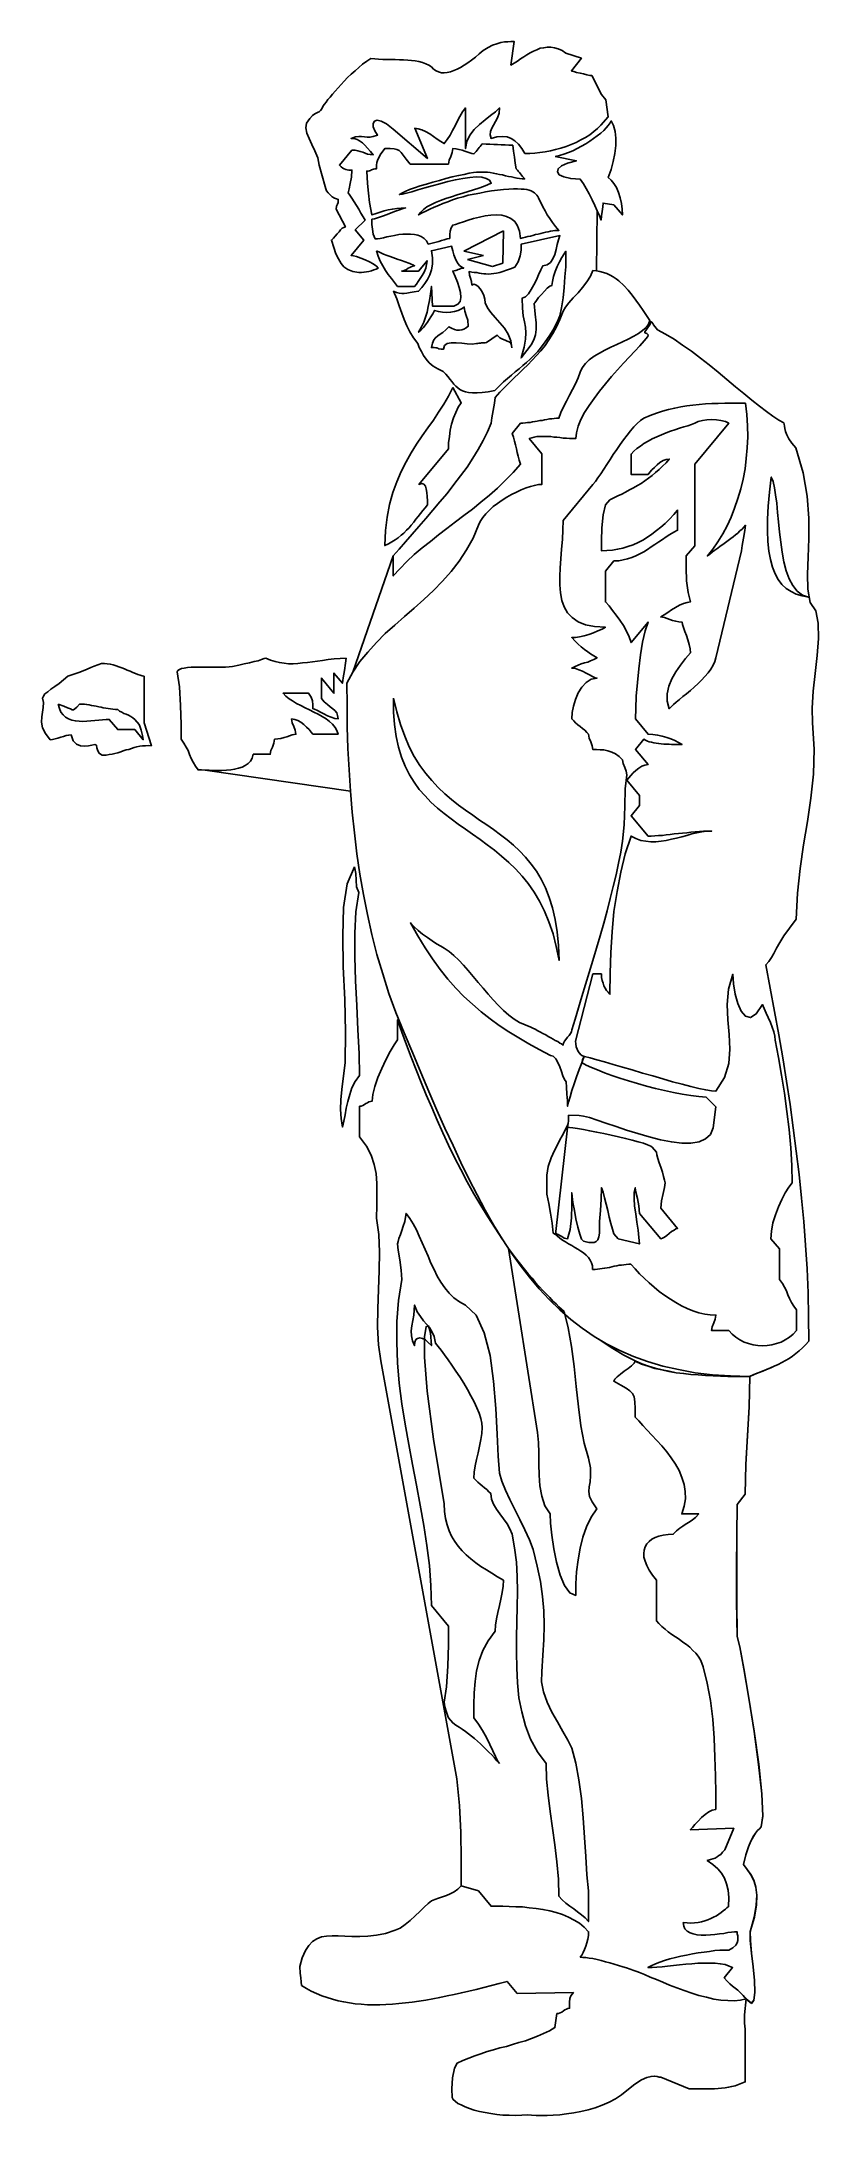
# Model space of a CAD drawing. Extents: x 142.12 to 142.78, y 53.81 to 55.57.
import ezdxf

# ---------------------------------------------------------------- set-up
doc = ezdxf.new("R2010")
doc.units = 0
doc.layers.get('0').update_dxf_attribs({"linetype": 'CONTINUOUS'})

msp = doc.modelspace()

# ---------------------------------------------------------------- linework, layer by layer
for p, q in [((142.5881, 55.3723), (142.5888, 55.4233)), ((142.5093, 55.4062), (142.4755, 55.389)), ((142.5087, 55.379), (142.5093, 55.4062)), ((142.4755, 55.389), (142.4921, 55.3855)), ((142.4921, 55.3855), (142.4785, 55.3819)), ((142.4785, 55.3819), (142.4998, 55.376)), ((142.4998, 55.376), (142.5087, 55.379)), ((142.4155, 55.1302), (142.3813, 55.0314)), ((142.2559, 54.9481), (142.3792, 54.9304))]:
    msp.add_line(p, q)
at = {"linetype": 'CONTINUOUS'}
for points in [[(142.5274, 55.4719), (142.5315, 55.4721), (142.5357, 55.4723), (142.54, 55.4729), (142.5445, 55.4735), (142.549, 55.4742), (142.5534, 55.4754), (142.5579, 55.4766), (142.5624, 55.4781), (142.5667, 55.4797), (142.5709, 55.4814), (142.5748, 55.4836), (142.5787, 55.4857), (142.5824, 55.488), (142.5859, 55.4906), (142.589, 55.4933), (142.5918, 55.4962), (142.598, 55.5032), (142.596, 55.5176), (142.5923, 55.5221), (142.5842, 55.5382), (142.5824, 55.5384), (142.5801, 55.5388), (142.5772, 55.5396), (142.5743, 55.5404), (142.5713, 55.5409), (142.569, 55.5417), (142.5674, 55.5421), (142.5669, 55.5423), (142.5754, 55.553), (142.5622, 55.5573), (142.5589, 55.5594), (142.5556, 55.561), (142.5525, 55.5619), (142.5494, 55.5623), (142.5462, 55.5623), (142.5433, 55.5619), (142.5404, 55.5614), (142.5375, 55.5602), (142.5346, 55.559), (142.5318, 55.5575), (142.5291, 55.5559), (142.5264, 55.5542), (142.5237, 55.5524), (142.521, 55.5505), (142.5182, 55.5487), (142.5155, 55.5472), (142.5182, 55.5672), (142.5155, 55.5672), (142.5128, 55.567), (142.5099, 55.5668), (142.5068, 55.5662), (142.5035, 55.5652), (142.4998, 55.5641), (142.4961, 55.5621), (142.4918, 55.5596), (142.4885, 55.5567), (142.4854, 55.554), (142.4821, 55.5514), (142.479, 55.5491), (142.4758, 55.5472), (142.4727, 55.5452), (142.4698, 55.5437), (142.4669, 55.5425), (142.4642, 55.5415), (142.4614, 55.5409), (142.4589, 55.5407), (142.4564, 55.5407), (142.4541, 55.5413), (142.4519, 55.5423), (142.4498, 55.5437), (142.448, 55.5456), (142.4457, 55.5472), (142.4432, 55.5483), (142.4404, 55.5493), (142.4373, 55.5501), (142.4342, 55.5507), (142.4311, 55.5511), (142.4278, 55.5514), (142.4243, 55.5516), (142.4208, 55.5516), (142.4173, 55.5518), (142.4138, 55.5518), (142.4101, 55.5518), (142.4066, 55.552), (142.4031, 55.5522), (142.3998, 55.5524), (142.3965, 55.5528), (142.393, 55.5505), (142.3895, 55.5478), (142.3862, 55.5452), (142.3831, 55.5423), (142.3798, 55.5394), (142.3768, 55.5365), (142.3739, 55.5336), (142.3712, 55.5306), (142.3687, 55.5277), (142.3663, 55.525), (142.364, 55.5225), (142.3621, 55.5199), (142.3601, 55.5178), (142.3586, 55.5157), (142.3572, 55.5139), (142.356, 55.5125), (142.3549, 55.51), (142.3537, 55.5085), (142.3527, 55.5075), (142.3518, 55.5071), (142.3506, 55.5067), (142.349, 55.5057), (142.3471, 55.5042), (142.3448, 55.5017), (142.342, 55.4978), (142.3414, 55.4937), (142.3422, 55.4894), (142.3442, 55.4847), (142.3465, 55.4797), (142.349, 55.4742), (142.3514, 55.4684), (142.3527, 55.462), (142.3578, 55.4439), (142.3582, 55.4421), (142.359, 55.4404), (142.3603, 55.4386), (142.3619, 55.4369), (142.3638, 55.4353), (142.3656, 55.4342), (142.3673, 55.4334), (142.3689, 55.433), (142.3687, 55.4305), (142.3681, 55.4289), (142.3673, 55.4274), (142.3671, 55.4248), (142.3749, 55.4097), (142.3735, 55.4093), (142.3722, 55.4085), (142.3708, 55.4071), (142.3695, 55.4056), (142.3679, 55.4038), (142.3663, 55.4019), (142.3648, 55.4001), (142.363, 55.3984), (142.3652, 55.3922), (142.3669, 55.3869), (142.3691, 55.3824), (142.3712, 55.3787), (142.3737, 55.3758), (142.377, 55.3735), (142.3811, 55.3719), (142.3862, 55.371), (142.3885, 55.371), (142.3907, 55.3711), (142.3928, 55.3715), (142.3949, 55.3719), (142.3971, 55.3723), (142.399, 55.3731), (142.401, 55.3737), (142.4027, 55.3745), (142.4012, 55.3762), (142.3986, 55.3782), (142.3953, 55.3799), (142.3916, 55.3817), (142.3879, 55.3832), (142.3844, 55.3844), (142.3817, 55.3852), (142.3798, 55.3855), (142.3905, 55.3984), (142.3833, 55.4071), (142.3916, 55.4153), (142.3901, 55.4182), (142.3881, 55.4213), (142.3862, 55.4246), (142.3842, 55.4279), (142.3823, 55.4311), (142.3805, 55.4342), (142.3788, 55.4367), (142.3774, 55.4386), (142.378, 55.4421), (142.379, 55.4466), (142.3802, 55.4519), (142.3805, 55.4579), (142.3792, 55.4579), (142.3778, 55.4579), (142.3765, 55.4581), (142.3753, 55.4585), (142.3739, 55.4589), (142.3726, 55.4596), (142.3712, 55.4608), (142.3698, 55.4622), (142.3805, 55.475), (142.3831, 55.4748), (142.3854, 55.4744), (142.3875, 55.4736), (142.3897, 55.4731), (142.3916, 55.4723), (142.3938, 55.4715), (142.3961, 55.4711), (142.3986, 55.4709), (142.3961, 55.4738), (142.3936, 55.4766), (142.3914, 55.4791), (142.3893, 55.481), (142.387, 55.4828), (142.3848, 55.484), (142.3823, 55.4847), (142.3798, 55.4849), (142.3835, 55.4861), (142.3864, 55.4865), (142.3887, 55.4865), (142.391, 55.4863), (142.3934, 55.4859), (142.3957, 55.4859), (142.3986, 55.4865), (142.4023, 55.4877), (142.3998, 55.4913), (142.3986, 55.4948), (142.3984, 55.4976), (142.3996, 55.4995), (142.4019, 55.5003), (142.4052, 55.4995), (142.4099, 55.4972), (142.4155, 55.4927), (142.4445, 55.4678), (142.4338, 55.4935), (142.4367, 55.4931), (142.4399, 55.4921), (142.443, 55.4906), (142.4465, 55.4886), (142.4498, 55.4865), (142.4529, 55.4843), (142.456, 55.4822), (142.4589, 55.4805), (142.4614, 55.484), (142.4638, 55.4877), (142.4659, 55.4915), (142.4681, 55.4956), (142.47, 55.4997), (142.4721, 55.5036), (142.4745, 55.5073), (142.477, 55.5108), (142.477, 55.4762), (142.478, 55.4822), (142.4805, 55.4877), (142.4842, 55.4925), (142.4887, 55.4968), (142.4935, 55.5005), (142.4982, 55.5042), (142.5025, 55.5075), (142.5058, 55.5108), (142.5054, 55.5063), (142.5042, 55.5024), (142.5025, 55.4991), (142.5007, 55.4962), (142.4992, 55.4935), (142.4982, 55.4908), (142.4978, 55.488), (142.4986, 55.4849), (142.5036, 55.4861), (142.5081, 55.4865), (142.5122, 55.4861), (142.5157, 55.4849), (142.5188, 55.4828), (142.5219, 55.4801), (142.5247, 55.4764), (142.5274, 55.4719)], [(142.5532, 55.4696), (142.5567, 55.4703), (142.5604, 55.4715), (142.5643, 55.4729), (142.568, 55.4744), (142.5717, 55.4764), (142.5754, 55.4783), (142.5791, 55.4803), (142.5826, 55.4826), (142.5857, 55.4847), (142.5888, 55.4871), (142.5918, 55.4894), (142.5943, 55.4915), (142.5964, 55.4937), (142.5982, 55.4958), (142.5997, 55.498), (142.6007, 55.4997), (142.6026, 55.4958), (142.604, 55.4908), (142.6046, 55.4851), (142.6046, 55.4787), (142.6038, 55.4721), (142.6024, 55.4653), (142.6007, 55.4583), (142.5982, 55.4517), (142.6007, 55.4495), (142.603, 55.4466), (142.6052, 55.4431), (142.6069, 55.439), (142.6083, 55.4344), (142.6095, 55.4295), (142.61, 55.4246), (142.6102, 55.4198), (142.6028, 55.4285), (142.5937, 55.4299), (142.5935, 55.4266), (142.5929, 55.4227), (142.5923, 55.419), (142.5921, 55.4155), (142.5906, 55.4192), (142.5888, 55.4233), (142.5867, 55.4279), (142.5844, 55.4328), (142.582, 55.4377), (142.5795, 55.4423), (142.577, 55.4464), (142.5743, 55.4501), (142.5663, 55.4507), (142.5604, 55.4521), (142.5565, 55.454), (142.555, 55.4565), (142.5556, 55.4591), (142.5585, 55.4616), (142.5636, 55.4639), (142.5711, 55.4659), (142.5532, 55.4696)], [(142.4299, 55.463), (142.4264, 55.4672), (142.4241, 55.4705), (142.4222, 55.4729), (142.4206, 55.4746), (142.4187, 55.4754), (142.4163, 55.476), (142.413, 55.4762), (142.4083, 55.4762), (142.407, 55.4744), (142.4058, 55.4729), (142.4045, 55.4709), (142.4035, 55.469), (142.4025, 55.4668), (142.4017, 55.4645), (142.4013, 55.462), (142.4012, 55.4589), (142.4, 55.4589), (142.3988, 55.4587), (142.3978, 55.4583), (142.3971, 55.4581), (142.3963, 55.4577), (142.3953, 55.4573), (142.3942, 55.4571), (142.393, 55.4571), (142.3938, 55.4466), (142.3945, 55.4384), (142.3955, 55.4303), (142.3975, 55.4198), (142.401, 55.4211), (142.4045, 55.4223), (142.4078, 55.4233), (142.4113, 55.4242), (142.4148, 55.4248), (142.4185, 55.4254), (142.4224, 55.4256), (142.4262, 55.4258), (142.4241, 55.4254), (142.4208, 55.4242), (142.4165, 55.4227), (142.4118, 55.4209), (142.4072, 55.4192), (142.4029, 55.4176), (142.3996, 55.4165), (142.3975, 55.4161), (142.3975, 55.4118), (142.3978, 55.4077), (142.3986, 55.4036), (142.4002, 55.3994), (142.4021, 55.3995), (142.4045, 55.3999), (142.4072, 55.4005), (142.4101, 55.4013), (142.4134, 55.4019), (142.4167, 55.4025), (142.4202, 55.4031), (142.4237, 55.4034), (142.427, 55.4036), (142.4303, 55.4036), (142.4336, 55.4032), (142.4365, 55.4027), (142.4393, 55.4015), (142.4418, 55.3999), (142.4437, 55.3978), (142.4453, 55.3951), (142.4476, 55.3957), (142.4498, 55.3962), (142.4521, 55.3968), (142.4544, 55.3974), (142.4566, 55.398), (142.4589, 55.3986), (142.4613, 55.3994), (142.4636, 55.3999), (142.4636, 55.4031), (142.464, 55.406), (142.4646, 55.4089), (142.4661, 55.4112), (142.4684, 55.4118), (142.4716, 55.4128), (142.4753, 55.4139), (142.4793, 55.4153), (142.4838, 55.4167), (142.4887, 55.4178), (142.4935, 55.419), (142.4984, 55.4196), (142.5031, 55.42), (142.5077, 55.4196), (142.5118, 55.4186), (142.5155, 55.4169), (142.5188, 55.4143), (142.5212, 55.4106), (142.5227, 55.406), (142.5235, 55.3999), (142.5256, 55.4003), (142.5278, 55.4009), (142.5299, 55.4015), (142.532, 55.4019), (142.5342, 55.4025), (142.5365, 55.4031), (142.5387, 55.4036), (142.5408, 55.4042), (142.5429, 55.4046), (142.5451, 55.4052), (142.5472, 55.4056), (142.5492, 55.406), (142.5511, 55.4062), (142.5529, 55.4065), (142.5546, 55.4067), (142.5562, 55.4067), (142.5534, 55.41), (142.5509, 55.4134), (142.5486, 55.4167), (142.5464, 55.42), (142.5445, 55.4233), (142.5427, 55.4266), (142.5412, 55.4297), (142.5396, 55.433), (142.539, 55.4344), (142.5383, 55.4355), (142.5375, 55.4367), (142.5365, 55.4379), (142.5355, 55.4386), (142.5342, 55.4396), (142.5328, 55.4402), (142.5311, 55.4408), (142.5291, 55.4414), (142.5268, 55.4416), (142.5241, 55.4417), (142.5212, 55.4419), (142.5176, 55.4419), (142.5136, 55.4416), (142.5093, 55.4414), (142.5042, 55.4408), (142.499, 55.4402), (142.4939, 55.4394), (142.4891, 55.4384), (142.4842, 55.4375), (142.4793, 55.4365), (142.4749, 55.4351), (142.4702, 55.434), (142.4659, 55.4326), (142.4618, 55.4311), (142.4577, 55.4295), (142.4539, 55.4279), (142.4502, 55.4264), (142.4467, 55.4248), (142.4432, 55.4231), (142.4401, 55.4215), (142.4371, 55.4198), (142.4389, 55.4221), (142.4412, 55.4244), (142.4441, 55.4266), (142.4476, 55.4285), (142.4515, 55.4303), (142.4558, 55.432), (142.4603, 55.4338), (142.4651, 55.4353), (142.4698, 55.4369), (142.4747, 55.4383), (142.4793, 55.4398), (142.4838, 55.4412), (142.4881, 55.4425), (142.4922, 55.4439), (142.4957, 55.4454), (142.4988, 55.4468), (142.4972, 55.4493), (142.4945, 55.4509), (142.4908, 55.4519), (142.4861, 55.4521), (142.4807, 55.4517), (142.4747, 55.4509), (142.4684, 55.4497), (142.4618, 55.4482), (142.4552, 55.4464), (142.4486, 55.4447), (142.4424, 55.4429), (142.4365, 55.4412), (142.4313, 55.4396), (142.4268, 55.4384), (142.4233, 55.4375), (142.4208, 55.4371), (142.4227, 55.4384), (142.4257, 55.4398), (142.4294, 55.4414), (142.4336, 55.4429), (142.4385, 55.4445), (142.4437, 55.446), (142.4492, 55.4476), (142.4548, 55.4491), (142.4603, 55.4507), (142.4657, 55.4521), (142.471, 55.4532), (142.4758, 55.4542), (142.4799, 55.4552), (142.4836, 55.4558), (142.4863, 55.4561), (142.4883, 55.4563), (142.4906, 55.4563), (142.4931, 55.4563), (142.4955, 55.4561), (142.498, 55.4558), (142.5005, 55.4554), (142.5033, 55.4548), (142.5058, 55.4542), (142.5083, 55.4538), (142.5108, 55.453), (142.5134, 55.4526), (142.5159, 55.4521), (142.5182, 55.4515), (142.5206, 55.4511), (142.5229, 55.4507), (142.525, 55.4505), (142.5272, 55.4505), (142.5262, 55.4515), (142.5254, 55.4526), (142.5245, 55.4536), (142.5237, 55.4548), (142.5227, 55.4558), (142.5217, 55.4569), (142.521, 55.4579), (142.52, 55.4591), (142.5192, 55.4639), (142.5186, 55.469), (142.5178, 55.474), (142.5171, 55.4791), (142.5138, 55.4791), (142.5107, 55.4793), (142.5073, 55.4795), (142.5042, 55.4797), (142.5009, 55.4797), (142.4976, 55.4799), (142.4945, 55.4801), (142.4912, 55.4803), (142.4902, 55.4791), (142.4895, 55.4781), (142.4885, 55.477), (142.4877, 55.476), (142.4867, 55.475), (142.486, 55.4738), (142.485, 55.4729), (142.484, 55.4717), (142.4824, 55.4719), (142.4807, 55.4725), (142.4788, 55.4731), (142.4764, 55.474), (142.4741, 55.4748), (142.4714, 55.4754), (142.4688, 55.476), (142.4661, 55.4762), (142.4655, 55.4729), (142.4644, 55.4696), (142.463, 55.4663), (142.4624, 55.463), (142.4605, 55.463), (142.4583, 55.463), (142.4564, 55.463), (142.4543, 55.463), (142.4523, 55.463), (142.4502, 55.463), (142.4482, 55.463), (142.4461, 55.463), (142.4441, 55.463), (142.442, 55.463), (142.4401, 55.463), (142.4379, 55.463), (142.436, 55.463), (142.434, 55.463), (142.4319, 55.463), (142.4299, 55.463)], [(142.5163, 55.3068), (142.5155, 55.313), (142.5132, 55.3184), (142.5099, 55.3235), (142.506, 55.3282), (142.5021, 55.3326), (142.4984, 55.3369), (142.4955, 55.341), (142.4937, 55.3453), (142.4933, 55.3484), (142.4924, 55.3515), (142.491, 55.3544), (142.4895, 55.3571), (142.4877, 55.3591), (142.4858, 55.3605), (142.484, 55.361), (142.4823, 55.3603), (142.4819, 55.3634), (142.4811, 55.3661), (142.4803, 55.3688), (142.4799, 55.3717), (142.4823, 55.3713), (142.4844, 55.371), (142.4865, 55.3708), (142.4885, 55.3704), (142.4904, 55.37), (142.4924, 55.3698), (142.4943, 55.3698), (142.4965, 55.3696), (142.4986, 55.3698), (142.5009, 55.37), (142.5033, 55.3704), (142.506, 55.371), (142.5087, 55.3717), (142.5118, 55.3729), (142.5151, 55.3741), (142.5188, 55.3756), (142.5215, 55.3801), (142.5233, 55.385), (142.5241, 55.39), (142.5243, 55.3951), (142.5571, 55.4023), (142.556, 55.3988), (142.5548, 55.3947), (142.5538, 55.3904), (142.5527, 55.3863), (142.5511, 55.3824), (142.549, 55.3795), (142.5462, 55.3774), (142.5427, 55.3766), (142.5408, 55.3731), (142.539, 55.369), (142.5371, 55.3647), (142.535, 55.3605), (142.5328, 55.3564), (142.5305, 55.3529), (142.5278, 55.3503), (142.5249, 55.349), (142.5252, 55.3406), (142.526, 55.3342), (142.527, 55.3289), (142.5278, 55.3245), (142.5282, 55.3198), (142.528, 55.3144), (142.5266, 55.3076), (142.5241, 55.2984), (142.5289, 55.3046), (142.5326, 55.3095), (142.535, 55.3138), (142.5363, 55.3179), (142.5369, 55.3225), (142.5369, 55.3282), (142.5361, 55.3354), (142.5352, 55.3447), (142.5357, 55.3453), (142.5371, 55.347), (142.539, 55.3496), (142.5414, 55.3523), (142.5439, 55.355), (142.5464, 55.3575), (142.5486, 55.3593), (142.5503, 55.3599), (142.5507, 55.3634), (142.5517, 55.3675), (142.553, 55.3717), (142.5548, 55.376), (142.5567, 55.3801), (142.5587, 55.3838), (142.5606, 55.3869), (142.5622, 55.389), (142.5622, 55.3832), (142.562, 55.3758), (142.5614, 55.3673), (142.5608, 55.3583), (142.5599, 55.3494), (142.5585, 55.341), (142.5569, 55.334), (142.5548, 55.3286), (142.5513, 55.3223), (142.548, 55.3169), (142.5447, 55.312), (142.5414, 55.3078), (142.5383, 55.3039), (142.535, 55.3004), (142.5318, 55.2972), (142.5287, 55.2945), (142.5256, 55.2918), (142.5225, 55.2891), (142.5192, 55.2865), (142.5159, 55.2838), (142.5126, 55.2809), (142.5091, 55.278), (142.5056, 55.2745), (142.5019, 55.2708), (142.4961, 55.2696), (142.491, 55.269), (142.4867, 55.2687), (142.4828, 55.2687), (142.4795, 55.2689), (142.4768, 55.2696), (142.4743, 55.2704), (142.4721, 55.2716), (142.4704, 55.2729), (142.4686, 55.2745), (142.4671, 55.2762), (142.4653, 55.2782), (142.4638, 55.2801), (142.462, 55.2825), (142.4601, 55.2846), (142.4579, 55.2869), (142.4533, 55.2891), (142.4494, 55.2914), (142.4461, 55.2943), (142.4434, 55.2972), (142.4412, 55.3005), (142.4395, 55.3039), (142.4377, 55.3072), (142.4364, 55.3105), (142.4327, 55.3153), (142.4296, 55.3204), (142.427, 55.3256), (142.4247, 55.3311), (142.4227, 55.3365), (142.4206, 55.3426), (142.4185, 55.3486), (142.4159, 55.355), (142.4183, 55.354), (142.4206, 55.3535), (142.4227, 55.3531), (142.4249, 55.3531), (142.4272, 55.3535), (142.4299, 55.3538), (142.4332, 55.3544), (142.4371, 55.355), (142.4399, 55.3583), (142.4424, 55.3616), (142.4447, 55.3651), (142.4467, 55.369), (142.448, 55.3733), (142.4488, 55.378), (142.449, 55.3834), (142.448, 55.3894), (142.4651, 55.3933), (142.4661, 55.3894), (142.4671, 55.3859), (142.4681, 55.383), (142.4692, 55.3805), (142.4706, 55.3783), (142.4719, 55.3768), (142.4737, 55.3756), (142.4754, 55.3747), (142.4743, 55.3745), (142.4729, 55.3743), (142.4719, 55.3739), (142.4708, 55.3735), (142.4696, 55.3729), (142.4686, 55.3725), (142.4673, 55.3723), (142.4661, 55.3721), (142.4681, 55.3675), (142.47, 55.3628), (142.4716, 55.3581), (142.4727, 55.3538), (142.4729, 55.3498), (142.4723, 55.3464), (142.4704, 55.3439), (142.4669, 55.3424), (142.4488, 55.3424), (142.448, 55.3591), (142.4472, 55.3527), (142.4463, 55.347), (142.4453, 55.342), (142.4443, 55.3373), (142.443, 55.333), (142.4414, 55.3288), (142.4395, 55.3247), (142.4371, 55.3202), (142.4393, 55.3221), (142.4412, 55.3243), (142.443, 55.3264), (142.4445, 55.3286), (142.4461, 55.3311), (142.4476, 55.3334), (142.4492, 55.3359), (142.4507, 55.3387), (142.4539, 55.3377), (142.4574, 55.3371), (142.4609, 55.3369), (142.4642, 55.3371), (142.4677, 55.3377), (142.4708, 55.3387), (142.4735, 55.34), (142.4758, 55.3416), (142.4764, 55.3381), (142.4776, 55.3344), (142.4788, 55.3303), (142.4793, 55.3253), (142.4776, 55.3239), (142.4756, 55.3229), (142.4737, 55.3221), (142.4718, 55.3219), (142.4696, 55.3219), (142.4675, 55.3225), (142.4651, 55.3235), (142.4628, 55.3249), (142.4601, 55.3221), (142.4577, 55.32), (142.4554, 55.3184), (142.4533, 55.3171), (142.4513, 55.3155), (142.45, 55.3136), (142.4488, 55.3109), (142.448, 55.3072), (142.4502, 55.3072), (142.4517, 55.307), (142.4525, 55.3068), (142.4533, 55.3066), (142.4539, 55.3062), (142.4546, 55.306), (142.4562, 55.3058), (142.4583, 55.3058), (142.4591, 55.3089), (142.4613, 55.3107), (142.4648, 55.3112), (142.469, 55.3112), (142.4737, 55.3109), (142.4784, 55.3103), (142.4826, 55.3101), (142.4863, 55.3105), (142.4875, 55.3107), (142.4885, 55.3109), (142.4896, 55.3109), (142.4906, 55.3111), (142.4916, 55.3111), (142.4926, 55.3112), (142.4937, 55.3112), (142.4947, 55.3114), (142.5038, 55.3177), (142.506, 55.3155), (142.5083, 55.3142), (142.5105, 55.3134), (142.5124, 55.3126), (142.514, 55.312), (142.5153, 55.3109), (142.5161, 55.3093), (142.5163, 55.3068)], [(142.4012, 55.3894), (142.4027, 55.3848), (142.4045, 55.3805), (142.4066, 55.3766), (142.4089, 55.3727), (142.4113, 55.3692), (142.414, 55.3657), (142.4165, 55.3624), (142.4192, 55.3591), (142.4336, 55.3591), (142.4352, 55.361), (142.4367, 55.3632), (142.4385, 55.3657), (142.4402, 55.3684), (142.4418, 55.3713), (142.4432, 55.3745), (142.4439, 55.3776), (142.4443, 55.3809), (142.4371, 55.3721), (142.4227, 55.3721), (142.4241, 55.3723), (142.4255, 55.3729), (142.4268, 55.3735), (142.4282, 55.3745), (142.4296, 55.3752), (142.4309, 55.3758), (142.4323, 55.3764), (142.4336, 55.3766), (142.4323, 55.3774), (142.4309, 55.378), (142.4296, 55.3785), (142.428, 55.3791), (142.4266, 55.3797), (142.4249, 55.3803), (142.4233, 55.3809), (142.4216, 55.3815), (142.4196, 55.382), (142.4175, 55.3828), (142.4152, 55.3836), (142.4128, 55.3844), (142.4103, 55.3853), (142.4074, 55.3865), (142.4045, 55.3879), (142.4012, 55.3894)], [(142.5851, 55.3725), (142.5881, 55.3723), (142.591, 55.3717), (142.5941, 55.371), (142.597, 55.37), (142.5999, 55.3686), (142.6024, 55.3673), (142.605, 55.3655), (142.6071, 55.3638), (142.6114, 55.3599), (142.6151, 55.3558), (142.6186, 55.3517), (142.6217, 55.3474), (142.6248, 55.3431), (142.6277, 55.3387), (142.6307, 55.3344), (142.6336, 55.3301), (142.6324, 55.327), (142.6303, 55.3241), (142.6273, 55.3216), (142.6238, 55.319), (142.6198, 55.3167), (142.6151, 55.3144), (142.6102, 55.312), (142.6054, 55.3097), (142.6003, 55.3074), (142.5953, 55.305), (142.5906, 55.3025), (142.5861, 55.2998), (142.582, 55.2967), (142.5787, 55.2936), (142.576, 55.29), (142.5743, 55.2862), (142.5725, 55.2813), (142.5704, 55.2764), (142.5678, 55.2716), (142.5653, 55.2667), (142.5626, 55.2617), (142.5601, 55.2568), (142.5579, 55.2519), (142.5562, 55.2471), (142.5542, 55.2471), (142.5521, 55.2469), (142.5501, 55.2467), (142.5482, 55.2465), (142.546, 55.2461), (142.5441, 55.2457), (142.542, 55.2453), (142.54, 55.2451), (142.5379, 55.2447), (142.5359, 55.2443), (142.5338, 55.244), (142.5318, 55.2436), (142.5297, 55.2434), (142.5278, 55.2432), (142.5256, 55.243), (142.5237, 55.243), (142.5165, 55.2342), (142.5176, 55.2309), (142.5186, 55.2276), (142.5194, 55.2245), (142.5202, 55.2212), (142.5208, 55.2179), (142.5215, 55.2148), (142.5225, 55.2115), (142.5237, 55.2082), (142.5175, 55.201), (142.511, 55.1944), (142.5042, 55.1878), (142.4972, 55.1817), (142.49, 55.1757), (142.4828, 55.17), (142.4756, 55.1644), (142.4684, 55.159), (142.4611, 55.1533), (142.4541, 55.1481), (142.4471, 55.1424), (142.4401, 55.137), (142.4334, 55.1313), (142.4272, 55.1255), (142.4212, 55.1193), (142.4155, 55.1131), (142.4155, 55.1302), (142.4206, 55.136), (142.4259, 55.142), (142.4315, 55.1485), (142.4373, 55.1551), (142.4432, 55.1619), (142.4492, 55.1689), (142.4552, 55.1761), (142.4613, 55.1833), (142.4671, 55.1907), (142.4727, 55.1981), (142.4782, 55.2056), (142.483, 55.2132), (142.4877, 55.2206), (142.492, 55.2282), (142.4955, 55.2356), (142.4986, 55.243), (142.4992, 55.2475), (142.5003, 55.2537), (142.5015, 55.2599), (142.5021, 55.2646), (142.5062, 55.2692), (142.5103, 55.2735), (142.5142, 55.2776), (142.5182, 55.2815), (142.5221, 55.2852), (142.526, 55.2889), (142.5299, 55.2926), (142.5336, 55.2965), (142.5373, 55.3004), (142.541, 55.3044), (142.5445, 55.3089), (142.5478, 55.3138), (142.5511, 55.319), (142.5542, 55.3249), (142.5571, 55.3311), (142.5599, 55.3381), (142.5618, 55.3416), (142.5647, 55.3453), (142.5684, 55.3494), (142.5725, 55.3536), (142.5764, 55.3583), (142.5801, 55.363), (142.5832, 55.3677), (142.5851, 55.3725)], [(142.7182, 54.4331), (142.7219, 54.4347), (142.7256, 54.4361), (142.7291, 54.4374), (142.7326, 54.439), (142.7359, 54.4403), (142.7392, 54.4417), (142.7425, 54.4432), (142.7456, 54.4448), (142.7487, 54.4466), (142.7518, 54.4483), (142.7547, 54.4503), (142.7576, 54.4524), (142.7604, 54.4547), (142.7631, 54.4573), (142.7658, 54.46), (142.7685, 54.4631), (142.7683, 54.4837), (142.7678, 54.5041), (142.767, 54.5244), (142.7656, 54.5446), (142.7643, 54.5646), (142.7623, 54.5846), (142.7602, 54.6047), (142.7578, 54.6245), (142.7553, 54.6443), (142.7526, 54.664), (142.7495, 54.6838), (142.7464, 54.7037), (142.7429, 54.7233), (142.7394, 54.7431), (142.7357, 54.7628), (142.732, 54.7826), (142.7345, 54.7855), (142.7368, 54.7889), (142.7388, 54.7925), (142.7411, 54.7968), (142.7438, 54.8017), (142.7473, 54.8073), (142.752, 54.8139), (142.7578, 54.8215), (142.7588, 54.8435), (142.761, 54.8645), (142.7641, 54.8847), (142.7674, 54.9046), (142.7703, 54.9244), (142.7724, 54.9448), (142.773, 54.966), (142.7717, 54.9884), (142.7713, 55.0008), (142.7722, 55.0152), (142.774, 55.0302), (142.7757, 55.0456), (142.7767, 55.06), (142.7765, 55.073), (142.7744, 55.0835), (142.7695, 55.0907), (142.7676, 55.1018), (142.7674, 55.1146), (142.7678, 55.129), (142.7685, 55.145), (142.7685, 55.1623), (142.7672, 55.1809), (142.7637, 55.2008), (142.7575, 55.222), (142.7542, 55.2259), (142.7516, 55.2296), (142.7499, 55.2329), (142.7487, 55.2358), (142.7481, 55.2383), (142.7477, 55.2405), (142.7475, 55.242), (142.7473, 55.2432), (142.7431, 55.2455), (142.738, 55.2488), (142.7326, 55.2527), (142.7265, 55.2574), (142.7201, 55.2624), (142.7133, 55.2681), (142.7063, 55.2739), (142.6989, 55.2801), (142.6915, 55.2862), (142.6839, 55.2924), (142.6764, 55.2982), (142.6688, 55.3041), (142.6612, 55.3093), (142.654, 55.3142), (142.6468, 55.3186), (142.64, 55.3221), (142.6388, 55.3235), (142.6376, 55.3251), (142.6367, 55.3264), (142.6359, 55.3276), (142.6351, 55.3286), (142.6347, 55.3291), (142.6343, 55.3291), (142.6342, 55.3288), (142.6334, 55.3266), (142.6318, 55.3241), (142.6301, 55.3216), (142.6291, 55.3204), (142.6293, 55.3198), (142.6308, 55.319), (142.632, 55.3179), (142.6318, 55.3165), (142.6287, 55.313), (142.625, 55.3087), (142.6207, 55.3042), (142.6163, 55.2992), (142.6112, 55.2939), (142.6061, 55.2883), (142.6009, 55.2825), (142.5958, 55.2764), (142.5908, 55.2702), (142.5861, 55.264), (142.5818, 55.258), (142.5781, 55.2519), (142.575, 55.2459), (142.5727, 55.2403), (142.5711, 55.2348), (142.5706, 55.2298), (142.5678, 55.2298), (142.5651, 55.23), (142.5626, 55.2301), (142.5599, 55.2303), (142.5571, 55.2307), (142.5546, 55.2309), (142.5519, 55.2311), (142.5494, 55.2315), (142.547, 55.2317), (142.5445, 55.2317), (142.5422, 55.2317), (142.5398, 55.2317), (142.5375, 55.2315), (142.5352, 55.2311), (142.5332, 55.2305), (142.5311, 55.2298), (142.5418, 55.2169), (142.5418, 55.1909), (142.5389, 55.1907), (142.5355, 55.1901), (142.532, 55.1891), (142.5283, 55.1879), (142.5243, 55.1864), (142.5202, 55.1844), (142.5161, 55.1823), (142.512, 55.18), (142.5081, 55.1774), (142.5042, 55.1747), (142.5005, 55.172), (142.4972, 55.1689), (142.4943, 55.1658), (142.4916, 55.1627), (142.4895, 55.1595), (142.4879, 55.1562), (142.4834, 55.1453), (142.4778, 55.1352), (142.4716, 55.1257), (142.4648, 55.117), (142.4574, 55.1086), (142.4496, 55.1008), (142.4416, 55.0932), (142.4332, 55.0858), (142.4251, 55.0786), (142.4169, 55.0712), (142.4087, 55.0641), (142.4012, 55.0565), (142.394, 55.0485), (142.3871, 55.0403), (142.3813, 55.0314), (142.3761, 55.022), (142.3763, 55.0034), (142.3765, 54.9849), (142.377, 54.9666), (142.378, 54.9485), (142.3792, 54.9304), (142.3807, 54.9125), (142.3825, 54.8948), (142.3846, 54.8771), (142.3873, 54.8598), (142.3903, 54.8425), (142.3936, 54.8254), (142.3975, 54.8085), (142.4017, 54.7916), (142.4066, 54.775), (142.4118, 54.7585), (142.4177, 54.7422), (142.4249, 54.7249), (142.4321, 54.7077), (142.4391, 54.6912), (142.4459, 54.6751), (142.4527, 54.6593), (142.4595, 54.644), (142.4663, 54.6292), (142.4729, 54.6148), (142.4797, 54.6008), (142.4867, 54.5874), (142.4937, 54.5743), (142.5007, 54.5619), (142.5081, 54.55), (142.5155, 54.5385), (142.5233, 54.5277), (142.5313, 54.5173), (142.5394, 54.5074), (142.548, 54.4983), (142.5569, 54.4895), (142.5663, 54.4814), (142.576, 54.474), (142.5861, 54.467), (142.5968, 54.4608), (142.6079, 54.4551), (142.6196, 54.4501), (142.6316, 54.4456), (142.6445, 54.4419), (142.6579, 54.4388), (142.6719, 54.4362), (142.6867, 54.4345), (142.702, 54.4335), (142.7182, 54.4331)], [(142.6839, 55.2924), (142.6839, 55.2924), (142.6915, 55.2862), (142.6989, 55.2801), (142.7063, 55.2739), (142.7133, 55.2681), (142.7201, 55.2626), (142.7265, 55.2574), (142.7326, 55.2527), (142.738, 55.2488), (142.7431, 55.2455), (142.7473, 55.2432), (142.7475, 55.242), (142.7477, 55.2405), (142.7481, 55.2383), (142.7487, 55.2358), (142.7499, 55.2329), (142.7516, 55.2296), (142.7542, 55.2259), (142.7575, 55.222), (142.7637, 55.2008), (142.7672, 55.1809), (142.7685, 55.1623), (142.7685, 55.145), (142.7678, 55.129), (142.7674, 55.1146), (142.7676, 55.1018), (142.7695, 55.0907), (142.7744, 55.0835), (142.7765, 55.073), (142.7767, 55.06), (142.7757, 55.0456), (142.774, 55.0302), (142.7722, 55.0152), (142.7713, 55.0008), (142.7717, 54.9884), (142.773, 54.966), (142.7724, 54.9448), (142.7703, 54.9244), (142.7674, 54.9046), (142.7641, 54.8847), (142.761, 54.8645), (142.7588, 54.8435), (142.7578, 54.8215), (142.752, 54.8139), (142.7473, 54.8073), (142.7438, 54.8017), (142.7411, 54.7968), (142.7388, 54.7925), (142.7368, 54.7889), (142.7345, 54.7855), (142.732, 54.7826), (142.7357, 54.7628), (142.7394, 54.7431), (142.7429, 54.7233), (142.7464, 54.7037), (142.7495, 54.6838), (142.7526, 54.664), (142.7553, 54.6443), (142.7578, 54.6245), (142.7602, 54.6047), (142.7623, 54.5846), (142.7643, 54.5646), (142.7656, 54.5446), (142.767, 54.5244), (142.7678, 54.5041), (142.7683, 54.4837), (142.7685, 54.4631), (142.7658, 54.46), (142.7631, 54.4573), (142.7604, 54.4547), (142.7576, 54.4524), (142.7547, 54.4503), (142.7518, 54.4483), (142.7487, 54.4466), (142.7456, 54.4448), (142.7425, 54.4432), (142.7392, 54.4417), (142.7361, 54.4403), (142.7326, 54.439), (142.7293, 54.4374), (142.7256, 54.4361), (142.7221, 54.4347), (142.7184, 54.4331), (142.7184, 54.4331)], [(142.4661, 55.2731), (142.4624, 55.2659), (142.4585, 55.2591), (142.4541, 55.2523), (142.4496, 55.2455), (142.4449, 55.2389), (142.4401, 55.2321), (142.4354, 55.2251), (142.4309, 55.2177), (142.4264, 55.2101), (142.4224, 55.2019), (142.4185, 55.1932), (142.4152, 55.1841), (142.4124, 55.1739), (142.4103, 55.1632), (142.4089, 55.1516), (142.4083, 55.1389), (142.4115, 55.1405), (142.4144, 55.142), (142.4173, 55.1438), (142.4198, 55.1455), (142.4222, 55.1477), (142.4245, 55.1496), (142.4268, 55.152), (142.429, 55.1541), (142.4309, 55.1564), (142.4329, 55.1588), (142.4348, 55.1613), (142.4367, 55.1636), (142.4387, 55.1662), (142.4406, 55.1687), (142.4426, 55.171), (142.4445, 55.1736), (142.4445, 55.177), (142.4443, 55.1805), (142.4441, 55.1841), (142.4436, 55.1872), (142.4428, 55.1895), (142.4414, 55.1912), (142.4397, 55.1916), (142.4373, 55.1909), (142.4624, 55.221), (142.4626, 55.2261), (142.4632, 55.2315), (142.464, 55.237), (142.4651, 55.2422), (142.4667, 55.2475), (142.4686, 55.2521), (142.4708, 55.2564), (142.4733, 55.2601), (142.4661, 55.2731)], [(142.7147, 55.2599), (142.7086, 55.2599), (142.7028, 55.2599), (142.6972, 55.2599), (142.6915, 55.2597), (142.6861, 55.2595), (142.6808, 55.2593), (142.6754, 55.2587), (142.6701, 55.2583), (142.6649, 55.2576), (142.6598, 55.2568), (142.6546, 55.2558), (142.6493, 55.2545), (142.6443, 55.2531), (142.639, 55.2513), (142.6338, 55.2494), (142.6283, 55.2471), (142.6256, 55.2451), (142.6227, 55.2426), (142.62, 55.2397), (142.617, 55.2364), (142.6141, 55.2327), (142.6112, 55.2288), (142.6083, 55.2247), (142.6054, 55.2206), (142.6024, 55.2163), (142.5997, 55.2121), (142.597, 55.2078), (142.5943, 55.2039), (142.5919, 55.2), (142.5894, 55.1965), (142.5873, 55.1934), (142.5851, 55.1907), (142.5599, 55.1603), (142.5597, 55.1522), (142.5593, 55.144), (142.5585, 55.1358), (142.5579, 55.1278), (142.5573, 55.1201), (142.5569, 55.1127), (142.5569, 55.1055), (142.5575, 55.0987), (142.5587, 55.0924), (142.5606, 55.0868), (142.5636, 55.0819), (142.5674, 55.0777), (142.5725, 55.0742), (142.5787, 55.0716), (142.5865, 55.0701), (142.5958, 55.0695), (142.5929, 55.0679), (142.5894, 55.0664), (142.5855, 55.0648), (142.5816, 55.0635), (142.5776, 55.0623), (142.5737, 55.0615), (142.5702, 55.0609), (142.5672, 55.0607), (142.57, 55.0578), (142.5727, 55.0551), (142.5752, 55.0528), (142.5779, 55.0506), (142.5807, 55.0487), (142.5832, 55.0469), (142.5859, 55.0452), (142.5886, 55.0436), (142.5859, 55.0421), (142.5832, 55.0409), (142.5807, 55.0399), (142.5779, 55.0392), (142.5752, 55.0384), (142.5727, 55.0374), (142.57, 55.0362), (142.5672, 55.0349), (142.5702, 55.0345), (142.5731, 55.0335), (142.5762, 55.0322), (142.5793, 55.0306), (142.5822, 55.029), (142.5848, 55.0277), (142.5871, 55.0267), (142.5886, 55.0263), (142.5836, 55.0253), (142.5793, 55.0226), (142.5756, 55.0187), (142.5727, 55.0139), (142.5704, 55.0082), (142.5686, 55.0026), (142.5676, 54.997), (142.5672, 54.9917), (142.5688, 54.99), (142.5704, 54.9884), (142.5723, 54.9866), (142.5744, 54.9851), (142.5764, 54.9835), (142.5783, 54.982), (142.5799, 54.9802), (142.5814, 54.9787), (142.582, 54.9754), (142.5834, 54.9723), (142.5846, 54.9689), (142.5851, 54.9656), (142.5881, 54.9656), (142.5912, 54.9654), (142.5943, 54.9653), (142.5978, 54.9645), (142.6011, 54.9635), (142.6042, 54.9619), (142.6073, 54.9598), (142.6102, 54.9569), (142.6108, 54.9538), (142.6122, 54.9505), (142.6133, 54.9474), (142.6139, 54.9441), (142.6124, 54.9322), (142.6122, 54.9174), (142.6118, 54.9018), (142.6102, 54.8877), (142.6087, 54.8785), (142.6069, 54.8692), (142.6048, 54.8593), (142.6024, 54.8493), (142.5999, 54.839), (142.5972, 54.8287), (142.5943, 54.8182), (142.5914, 54.8075), (142.5882, 54.797), (142.5851, 54.7865), (142.582, 54.7762), (142.5789, 54.7659), (142.5758, 54.7558), (142.5729, 54.7461), (142.57, 54.7365), (142.5672, 54.7274), (142.5669, 54.7258), (142.5661, 54.7243), (142.5649, 54.7227), (142.5636, 54.7212), (142.5622, 54.7194), (142.561, 54.7179), (142.5602, 54.7163), (142.5599, 54.7146), (142.5585, 54.7155), (142.5569, 54.7163), (142.5552, 54.7175), (142.5532, 54.7184), (142.5513, 54.7196), (142.5494, 54.7208), (142.5472, 54.7219), (142.5451, 54.7233), (142.5427, 54.7245), (142.5406, 54.7256), (142.5383, 54.7268), (142.5361, 54.728), (142.534, 54.7289), (142.5317, 54.7301), (142.5297, 54.7309), (142.5276, 54.7319), (142.5229, 54.7338), (142.5182, 54.7367), (142.5136, 54.74), (142.5091, 54.7439), (142.5048, 54.7482), (142.5003, 54.7529), (142.4961, 54.7577), (142.4918, 54.7628), (142.4877, 54.7678), (142.4834, 54.7729), (142.4793, 54.7778), (142.4753, 54.7824), (142.4712, 54.7867), (142.4671, 54.7906), (142.463, 54.7941), (142.4589, 54.7968), (142.456, 54.7986), (142.4523, 54.8007), (142.4486, 54.8032), (142.4445, 54.806), (142.4404, 54.8089), (142.4367, 54.812), (142.433, 54.8153), (142.4301, 54.8184), (142.4364, 54.8075), (142.4426, 54.7972), (142.4488, 54.7877), (142.4554, 54.7789), (142.462, 54.7706), (142.4686, 54.763), (142.4756, 54.7558), (142.4828, 54.7492), (142.4902, 54.7428), (142.4978, 54.7369), (142.5056, 54.7313), (142.5138, 54.7258), (142.5221, 54.7206), (142.5307, 54.7157), (142.5396, 54.7107), (142.549, 54.7058), (142.5515, 54.705), (142.5536, 54.7029), (142.5554, 54.6998), (142.5569, 54.6961), (142.5585, 54.6922), (142.5597, 54.6885), (142.561, 54.6854), (142.5624, 54.6832), (142.5626, 54.6788), (142.563, 54.6729), (142.5634, 54.6671), (142.5636, 54.6626), (142.5643, 54.6661), (142.5657, 54.6706), (142.5672, 54.6759), (142.5692, 54.6815), (142.5713, 54.6875), (142.5735, 54.6937), (142.5756, 54.6996), (142.5776, 54.7052), (142.5762, 54.7054), (142.575, 54.7064), (142.5737, 54.7076), (142.5727, 54.7091), (142.5717, 54.7111), (142.5709, 54.7132), (142.5706, 54.7155), (142.5704, 54.7179), (142.5851, 54.775), (142.5923, 54.775), (142.5925, 54.7719), (142.5929, 54.7694), (142.5937, 54.7671), (142.5945, 54.7649), (142.5956, 54.763), (142.5968, 54.761), (142.5982, 54.7595), (142.5995, 54.7577), (142.5997, 54.7756), (142.6003, 54.7933), (142.6015, 54.8108), (142.603, 54.8281), (142.6056, 54.8451), (142.6087, 54.8614), (142.6126, 54.8771), (142.6176, 54.8921), (142.6217, 54.89), (142.6258, 54.8884), (142.6301, 54.8877), (142.6343, 54.8873), (142.6386, 54.8873), (142.6431, 54.8877), (142.6474, 54.8884), (142.6518, 54.8894), (142.6561, 54.8904), (142.6606, 54.8915), (142.6649, 54.8927), (142.6692, 54.8939), (142.6734, 54.8948), (142.6777, 54.8956), (142.682, 54.8962), (142.6861, 54.8964), (142.6826, 54.8964), (142.6791, 54.8962), (142.6756, 54.896), (142.6721, 54.8958), (142.6684, 54.8954), (142.6649, 54.895), (142.6612, 54.8947), (142.6577, 54.8943), (142.6542, 54.8939), (142.6507, 54.8935), (142.6474, 54.8931), (142.6441, 54.8927), (142.6408, 54.8925), (142.6376, 54.8923), (142.6347, 54.8921), (142.632, 54.8921), (142.6176, 54.9092), (142.6248, 54.918), (142.6248, 54.9267), (142.6139, 54.9396), (142.6155, 54.9415), (142.6172, 54.9435), (142.6194, 54.9458), (142.6217, 54.9479), (142.624, 54.9499), (142.6268, 54.9514), (142.6293, 54.9524), (142.632, 54.9528), (142.6213, 54.9656), (142.6283, 54.9744), (142.6297, 54.9736), (142.6314, 54.9728), (142.633, 54.9723), (142.6349, 54.9719), (142.6369, 54.9713), (142.6388, 54.9711), (142.641, 54.9707), (142.6431, 54.9705), (142.6454, 54.9703), (142.6476, 54.9701), (142.6499, 54.9701), (142.652, 54.9699), (142.6544, 54.9699), (142.6565, 54.9699), (142.6587, 54.9699), (142.6608, 54.9699), (142.6579, 54.9717), (142.6548, 54.9732), (142.6513, 54.9746), (142.6478, 54.9759), (142.6439, 54.9771), (142.64, 54.9779), (142.6361, 54.9785), (142.632, 54.9787), (142.6213, 54.9917), (142.6215, 55.0006), (142.6219, 55.0111), (142.6229, 55.0226), (142.624, 55.0343), (142.6254, 55.046), (142.6273, 55.0569), (142.6295, 55.0664), (142.632, 55.074), (142.6176, 55.0565), (142.6159, 55.0613), (142.6137, 55.0662), (142.611, 55.0709), (142.6081, 55.0755), (142.605, 55.0798), (142.6017, 55.0839), (142.5988, 55.0876), (142.5958, 55.0911), (142.5958, 55.1171), (142.603, 55.1259), (142.6071, 55.1261), (142.6108, 55.1267), (142.6145, 55.1277), (142.6182, 55.1288), (142.6217, 55.1302), (142.625, 55.1319), (142.6283, 55.1337), (142.6316, 55.1356), (142.6347, 55.1378), (142.6378, 55.1399), (142.641, 55.142), (142.6443, 55.1442), (142.6474, 55.1463), (142.6505, 55.1483), (142.6538, 55.1502), (142.6571, 55.152), (142.6571, 55.1691), (142.6538, 55.1652), (142.6503, 55.1613), (142.6466, 55.1578), (142.6429, 55.1545), (142.6392, 55.1516), (142.6353, 55.1487), (142.6314, 55.1461), (142.6275, 55.1436), (142.6235, 55.1416), (142.6192, 55.1397), (142.6149, 55.1382), (142.6106, 55.1368), (142.6061, 55.1358), (142.6017, 55.135), (142.597, 55.1347), (142.5923, 55.1345), (142.5923, 55.143), (142.5927, 55.1541), (142.5939, 55.165), (142.5958, 55.1736), (142.5995, 55.1778), (142.6028, 55.1794), (142.6063, 55.1811), (142.6096, 55.1827), (142.6129, 55.1844), (142.6163, 55.1862), (142.6196, 55.1879), (142.6229, 55.1899), (142.6262, 55.1918), (142.6293, 55.194), (142.6324, 55.1961), (142.6355, 55.1984), (142.6384, 55.201), (142.6415, 55.2035), (142.6443, 55.2064), (142.6472, 55.2093), (142.6499, 55.2124), (142.6472, 55.2121), (142.6447, 55.2111), (142.6419, 55.2095), (142.6396, 55.2076), (142.6373, 55.2054), (142.6353, 55.2033), (142.6336, 55.2012), (142.632, 55.1994), (142.6176, 55.1994), (142.6176, 55.2167), (142.6198, 55.2191), (142.6225, 55.2214), (142.6254, 55.2235), (142.6285, 55.2257), (142.632, 55.2276), (142.6355, 55.2296), (142.6394, 55.2313), (142.6433, 55.2331), (142.6472, 55.2346), (142.6511, 55.236), (142.6548, 55.2373), (142.6587, 55.2387), (142.6622, 55.2399), (142.6657, 55.2408), (142.6688, 55.2418), (142.6717, 55.2428), (142.6746, 55.2442), (142.6783, 55.2451), (142.682, 55.2457), (142.6861, 55.2461), (142.6902, 55.2457), (142.6939, 55.2451), (142.6976, 55.2442), (142.7005, 55.2428), (142.6717, 55.2082), (142.6717, 55.1387), (142.6643, 55.1302), (142.6643, 55.1199), (142.6647, 55.109), (142.6659, 55.0991), (142.668, 55.0911), (142.6651, 55.0907), (142.662, 55.0897), (142.6587, 55.0882), (142.6554, 55.0862), (142.652, 55.0843), (142.6487, 55.0821), (142.6456, 55.08), (142.6427, 55.0783), (142.6443, 55.0781), (142.646, 55.0777), (142.6482, 55.0769), (142.6505, 55.0761), (142.6528, 55.0753), (142.6555, 55.0746), (142.6581, 55.0742), (142.6608, 55.074), (142.6612, 55.0718), (142.662, 55.0693), (142.6631, 55.066), (142.6645, 55.0625), (142.6657, 55.0588), (142.6668, 55.0549), (142.6676, 55.0512), (142.668, 55.0479), (142.6637, 55.0429), (142.6596, 55.0374), (142.6555, 55.0318), (142.6522, 55.0257), (142.6495, 55.0195), (142.6482, 55.0131), (142.6482, 55.0067), (142.6499, 55.0003), (142.6515, 55.002), (142.6536, 55.004), (142.6559, 55.0059), (142.6587, 55.0082), (142.6616, 55.0106), (142.6647, 55.0131), (142.668, 55.0158), (142.6711, 55.0187), (142.6744, 55.0217), (142.6773, 55.0246), (142.6802, 55.0277), (142.683, 55.0308), (142.6853, 55.0339), (142.6872, 55.0372), (142.6886, 55.0403), (142.6896, 55.0436), (142.7112, 55.1345), (142.7118, 55.1391), (142.7129, 55.1453), (142.7141, 55.1516), (142.7147, 55.1562), (142.7133, 55.1547), (142.7118, 55.1529), (142.71, 55.1514), (142.7083, 55.1496), (142.7063, 55.1481), (142.7042, 55.1463), (142.7022, 55.1448), (142.7001, 55.1432), (142.6977, 55.1415), (142.6956, 55.1399), (142.6933, 55.1384), (142.6911, 55.1366), (142.6888, 55.135), (142.6867, 55.1335), (142.6845, 55.1317), (142.6824, 55.1302), (142.6871, 55.136), (142.6913, 55.1422), (142.6954, 55.1489), (142.6991, 55.1558), (142.7026, 55.1632), (142.7055, 55.1708), (142.7083, 55.1788), (142.7108, 55.187), (142.7127, 55.1953), (142.7143, 55.2041), (142.7154, 55.213), (142.7162, 55.222), (142.7166, 55.2313), (142.7164, 55.2406), (142.7158, 55.2502), (142.7147, 55.2599)], [(142.7683, 55.0952), (142.7631, 55.0969), (142.7586, 55.1002), (142.7549, 55.1049), (142.7518, 55.1107), (142.7493, 55.1175), (142.7473, 55.1251), (142.7458, 55.1333), (142.7446, 55.1418), (142.7437, 55.1504), (142.7427, 55.159), (142.7419, 55.1671), (142.7413, 55.1749), (142.7403, 55.1821), (142.7394, 55.1881), (142.7382, 55.1934), (142.7366, 55.1971), (142.7351, 55.1842), (142.7341, 55.1724), (142.7335, 55.1615), (142.7333, 55.1514), (142.7337, 55.1424), (142.7345, 55.1343), (142.7359, 55.1271), (142.7376, 55.1206), (142.7398, 55.115), (142.7425, 55.1101), (142.7456, 55.1059), (142.7493, 55.1026), (142.7534, 55.0998), (142.7578, 55.0977), (142.7629, 55.0961), (142.7683, 55.0952)], [(142.2041, 55.0281), (142.2024, 55.0283), (142.2006, 55.0289), (142.1985, 55.0294), (142.1966, 55.0302), (142.1944, 55.0312), (142.1921, 55.0322), (142.1897, 55.0331), (142.1874, 55.0341), (142.1851, 55.0351), (142.1825, 55.036), (142.1802, 55.0368), (142.1777, 55.0376), (142.1752, 55.0382), (142.1726, 55.0386), (142.1703, 55.0388), (142.1678, 55.0388), (142.1647, 55.0376), (142.1615, 55.0364), (142.1586, 55.0353), (142.1555, 55.0339), (142.1522, 55.0325), (142.1485, 55.0312), (142.1442, 55.0296), (142.1392, 55.0281), (142.1355, 55.0248), (142.1318, 55.0218), (142.1281, 55.0193), (142.1248, 55.017), (142.1221, 55.0148), (142.1197, 55.0129), (142.1184, 55.0111), (142.1178, 55.0094), (142.1184, 55.0055), (142.1182, 55.0014), (142.1176, 54.9973), (142.117, 54.9933), (142.1168, 54.9888), (142.1178, 54.9841), (142.1201, 54.9793), (142.1242, 54.974), (142.1261, 54.9742), (142.1283, 54.9746), (142.1306, 54.9754), (142.1331, 54.9761), (142.1355, 54.9767), (142.1378, 54.9775), (142.14, 54.9779), (142.1419, 54.9781), (142.1438, 54.973), (142.1466, 54.9701), (142.1499, 54.9688), (142.1534, 54.9686), (142.1567, 54.9689), (142.1596, 54.9695), (142.1621, 54.9699), (142.1635, 54.9693), (142.1637, 54.9672), (142.1643, 54.9654), (142.1649, 54.9639), (142.1658, 54.9625), (142.1668, 54.9616), (142.1682, 54.961), (142.1699, 54.9608), (142.1717, 54.961), (142.1742, 54.9614), (142.1767, 54.9617), (142.1792, 54.9623), (142.1816, 54.9629), (142.1841, 54.9637), (142.1862, 54.9645), (142.1886, 54.9653), (142.1909, 54.9658), (142.1932, 54.9666), (142.1956, 54.9674), (142.1977, 54.968), (142.2002, 54.9684), (142.2026, 54.9688), (142.2051, 54.9689), (142.2076, 54.9691), (142.2102, 54.9689), (142.2039, 54.9884), (142.2041, 55.0281)], [(142.3757, 55.0434), (142.3751, 55.039), (142.3741, 55.0327), (142.3729, 55.0265), (142.3724, 55.022), (142.3652, 55.0306), (142.3652, 55.0135), (142.3545, 55.0263), (142.3545, 55.009), (142.357, 55.0061), (142.3597, 55.0038), (142.3621, 55.002), (142.3642, 55.0003), (142.366, 54.9987), (142.3675, 54.9968), (142.3683, 54.9946), (142.3687, 54.9917), (142.3658, 54.9921), (142.3628, 54.9931), (142.3597, 54.9944), (142.3566, 54.996), (142.3537, 54.9975), (142.3512, 54.9989), (142.3488, 54.9999), (142.3473, 55.0003), (142.3473, 55.0036), (142.3469, 55.0069), (142.3457, 55.0102), (142.3436, 55.0135), (142.322, 55.0135), (142.3243, 55.0111), (142.3271, 55.0088), (142.33, 55.0069), (142.3335, 55.0049), (142.337, 55.003), (142.3407, 55.0012), (142.3444, 54.9995), (142.3481, 54.9975), (142.3518, 54.9958), (142.3553, 54.9938), (142.3586, 54.9917), (142.3615, 54.9896), (142.364, 54.9872), (142.3661, 54.9845), (142.3677, 54.9818), (142.3687, 54.9787), (142.3473, 54.9787), (142.3457, 54.9804), (142.344, 54.9826), (142.3418, 54.9847), (142.3395, 54.9868), (142.3372, 54.9888), (142.3344, 54.9903), (142.3319, 54.9913), (142.3292, 54.9917), (142.3298, 54.9884), (142.3311, 54.9853), (142.3323, 54.982), (142.3329, 54.9787), (142.3313, 54.9785), (142.3296, 54.9781), (142.3274, 54.9773), (142.3251, 54.9765), (142.3228, 54.9758), (142.3201, 54.975), (142.3175, 54.9746), (142.3148, 54.9744), (142.3142, 54.9711), (142.313, 54.9678), (142.3117, 54.9647), (142.3111, 54.9616), (142.2967, 54.9616), (142.2957, 54.9584), (142.2944, 54.9559), (142.2922, 54.9538), (142.2899, 54.952), (142.2872, 54.9507), (142.2841, 54.9497), (142.2808, 54.9489), (142.2775, 54.9483), (142.2738, 54.9481), (142.2701, 54.9479), (142.2664, 54.9479), (142.2627, 54.9479), (142.2592, 54.9481), (142.2559, 54.9481), (142.2528, 54.9483), (142.2498, 54.9483), (142.2475, 54.9516), (142.2456, 54.9549), (142.244, 54.9581), (142.2426, 54.9614), (142.2413, 54.9647), (142.2397, 54.9678), (142.2378, 54.9711), (142.2355, 54.9744), (142.2355, 54.987), (142.2349, 55.003), (142.2339, 55.0189), (142.2319, 55.0316), (142.2325, 55.0327), (142.2339, 55.0337), (142.2358, 55.0345), (142.238, 55.0349), (142.2409, 55.0353), (142.244, 55.0355), (142.2473, 55.0357), (142.2508, 55.0357), (142.2547, 55.0355), (142.2584, 55.0355), (142.2623, 55.0355), (142.266, 55.0355), (142.2697, 55.0355), (142.273, 55.0355), (142.2763, 55.0358), (142.279, 55.0362), (142.2843, 55.0372), (142.2889, 55.0384), (142.2934, 55.0394), (142.2973, 55.0403), (142.3008, 55.0411), (142.3037, 55.0421), (142.3059, 55.0429), (142.3074, 55.0434), (142.3113, 55.0417), (142.3152, 55.0405), (142.3189, 55.0395), (142.3228, 55.039), (142.3267, 55.0386), (142.3306, 55.0386), (142.3344, 55.0388), (142.3385, 55.0392), (142.3426, 55.0395), (142.3469, 55.0401), (142.3512, 55.0407), (142.3556, 55.0413), (142.3603, 55.0421), (142.3654, 55.0427), (142.3704, 55.0431), (142.3757, 55.0434)], [(142.131, 55.0043), (142.1357, 55.0026), (142.139, 55.0012), (142.1413, 55.0001), (142.1429, 54.9993), (142.144, 54.9993), (142.1452, 55.0001), (142.1468, 55.0016), (142.1491, 55.0043), (142.151, 55.0043), (142.1532, 55.0042), (142.1551, 55.004), (142.1573, 55.0036), (142.1592, 55.0032), (142.1613, 55.0028), (142.1633, 55.0024), (142.1654, 55.002), (142.1674, 55.0016), (142.1693, 55.0012), (142.1715, 55.0008), (142.1734, 55.0005), (142.1755, 55.0001), (142.1775, 54.9999), (142.1796, 54.9997), (142.1816, 54.9997), (142.1831, 54.9983), (142.1849, 54.9973), (142.1868, 54.9964), (142.1888, 54.9956), (142.1907, 54.9948), (142.1927, 54.9938), (142.1944, 54.9927), (142.196, 54.9913), (142.1997, 54.9868), (142.2002, 54.9855), (142.2014, 54.982), (142.2026, 54.9777), (142.2032, 54.974), (142.196, 54.9826), (142.1816, 54.9826), (142.1744, 54.9913), (142.1717, 54.9913), (142.1685, 54.9909), (142.1654, 54.9907), (142.1621, 54.9903), (142.1586, 54.99), (142.1553, 54.9898), (142.152, 54.9896), (142.1487, 54.9898), (142.1456, 54.99), (142.1425, 54.9907), (142.1398, 54.9917), (142.1372, 54.9931), (142.1351, 54.995), (142.1333, 54.9975), (142.132, 55.0006), (142.131, 55.0043)], [(142.4159, 55.0094), (142.4187, 54.9977), (142.4218, 54.9868), (142.4253, 54.9769), (142.4292, 54.968), (142.4334, 54.9598), (142.4381, 54.9522), (142.4432, 54.9454), (142.4484, 54.9392), (142.4537, 54.9334), (142.4593, 54.9281), (142.4651, 54.9231), (142.471, 54.9184), (142.477, 54.9141), (142.483, 54.9098), (142.4889, 54.9057), (142.4949, 54.9017), (142.5007, 54.8976), (142.5066, 54.8933), (142.5122, 54.889), (142.5176, 54.8843), (142.5229, 54.8795), (142.528, 54.8742), (142.5326, 54.8684), (142.5371, 54.8622), (142.5412, 54.8556), (142.5449, 54.8482), (142.548, 54.84), (142.5507, 54.8311), (142.553, 54.8213), (142.5548, 54.8108), (142.5558, 54.7992), (142.5564, 54.7865), (142.554, 54.7984), (142.5513, 54.8091), (142.5478, 54.8192), (142.5441, 54.8283), (142.5398, 54.8367), (142.5352, 54.8445), (142.5301, 54.8517), (142.5249, 54.8581), (142.5194, 54.8643), (142.5136, 54.8698), (142.5075, 54.875), (142.5015, 54.8801), (142.4953, 54.8847), (142.4893, 54.8892), (142.4828, 54.8937), (142.4768, 54.898), (142.4706, 54.9022), (142.4646, 54.9067), (142.4587, 54.9112), (142.4531, 54.9158), (142.4476, 54.9209), (142.4426, 54.9262), (142.4377, 54.9316), (142.4332, 54.9378), (142.4294, 54.9442), (142.4257, 54.9514), (142.4225, 54.9592), (142.42, 54.9676), (142.4181, 54.9767), (142.4167, 54.9868), (142.4159, 54.9975), (142.4159, 55.0094)], [(142.3827, 54.8661), (142.3765, 54.8515), (142.3733, 54.8314), (142.3726, 54.8075), (142.3731, 54.7809), (142.3743, 54.7533), (142.3751, 54.7256), (142.3747, 54.6998), (142.372, 54.6768), (142.371, 54.6681), (142.3708, 54.6599), (142.3712, 54.6521), (142.3724, 54.6449), (142.3735, 54.65), (142.3747, 54.6554), (142.3757, 54.6611), (142.377, 54.6667), (142.3786, 54.6725), (142.3805, 54.6782), (142.3833, 54.6836), (142.387, 54.6887), (142.3866, 54.7074), (142.3856, 54.7274), (142.3846, 54.7482), (142.3835, 54.7692), (142.3829, 54.7898), (142.3829, 54.8097), (142.3838, 54.8279), (142.3862, 54.8443), (142.3844, 54.8491), (142.384, 54.8546), (142.3838, 54.8602), (142.3827, 54.8661)], [(142.576, 54.6996), (142.5795, 54.6976), (142.584, 54.6955), (142.589, 54.6934), (142.5949, 54.691), (142.6013, 54.6887), (142.6081, 54.6865), (142.6153, 54.6842), (142.6229, 54.6819), (142.6305, 54.6797), (142.6382, 54.6778), (142.646, 54.676), (142.6536, 54.6743), (142.661, 54.6729), (142.6682, 54.6718), (142.675, 54.671), (142.6812, 54.6704), (142.6894, 54.662), (142.6872, 54.6443), (142.6849, 54.6387), (142.6808, 54.6348), (142.6754, 54.6323), (142.6684, 54.6313), (142.6606, 54.6313), (142.6518, 54.6323), (142.6425, 54.634), (142.633, 54.6366), (142.6233, 54.6393), (142.6137, 54.6422), (142.6048, 54.6453), (142.5962, 54.6482), (142.5886, 54.6508), (142.5822, 54.6529), (142.577, 54.6543), (142.5735, 54.6548), (142.5645, 54.655), (142.5643, 54.6521), (142.5643, 54.6502), (142.5641, 54.6478), (142.5632, 54.6447), (142.5651, 54.6445), (142.5682, 54.6442), (142.5721, 54.6436), (142.577, 54.6428), (142.5824, 54.6416), (142.5882, 54.6406), (142.5945, 54.6393), (142.6007, 54.6379), (142.6069, 54.6366), (142.6129, 54.6352), (142.6186, 54.6337), (142.6236, 54.6323), (142.6281, 54.6311), (142.6316, 54.6298), (142.6342, 54.6288), (142.6355, 54.6278), (142.639, 54.6235), (142.6394, 54.6214), (142.6402, 54.6183), (142.6413, 54.6146), (142.6427, 54.6107), (142.6441, 54.6066), (142.6452, 54.6029), (142.646, 54.5998), (142.6464, 54.5975), (142.6458, 54.5936), (142.6447, 54.5885), (142.6433, 54.5823), (142.6427, 54.5759), (142.6571, 54.5588), (142.6555, 54.5584), (142.654, 54.5574), (142.652, 54.5561), (142.6499, 54.5545), (142.648, 54.5527), (142.646, 54.5514), (142.6443, 54.5504), (142.6427, 54.55), (142.6246, 54.5716), (142.624, 54.578), (142.6229, 54.5843), (142.6217, 54.5895), (142.6211, 54.5934), (142.6202, 54.5893), (142.6202, 54.5841), (142.6205, 54.5778), (142.6215, 54.5712), (142.6225, 54.5642), (142.6236, 54.5574), (142.6242, 54.551), (142.6246, 54.5456), (142.6067, 54.55), (142.603, 54.5543), (142.6017, 54.5582), (142.6003, 54.5629), (142.599, 54.5683), (142.5978, 54.5739), (142.5964, 54.5794), (142.5951, 54.5848), (142.5937, 54.5895), (142.5923, 54.5934), (142.5921, 54.5837), (142.5916, 54.5741), (142.5908, 54.5646), (142.5906, 54.5549), (142.5902, 54.5516), (142.5894, 54.5492), (142.5879, 54.5477), (142.5861, 54.5469), (142.584, 54.5467), (142.5816, 54.5469), (142.5793, 54.5473), (142.577, 54.5481), (142.5754, 54.5496), (142.5739, 54.5539), (142.5723, 54.5599), (142.5707, 54.5669), (142.5694, 54.5741), (142.5682, 54.5808), (142.5674, 54.586), (142.5672, 54.5891), (142.5672, 54.5786), (142.5669, 54.5679), (142.5657, 54.558), (142.5636, 54.55), (142.5622, 54.5502), (142.5608, 54.5506), (142.5595, 54.5514), (142.5583, 54.5522), (142.5569, 54.5529), (142.5556, 54.5537), (142.5542, 54.5541), (142.5529, 54.5543), (142.5548, 54.5524), (142.5569, 54.5506), (142.5593, 54.5489), (142.5618, 54.5473), (142.5643, 54.5457), (142.5671, 54.5442), (142.5698, 54.5426), (142.5723, 54.5413), (142.5748, 54.5395), (142.5772, 54.538), (142.5793, 54.536), (142.5813, 54.5341), (142.5828, 54.5319), (142.584, 54.5296), (142.5848, 54.5269), (142.5849, 54.524), (142.5869, 54.524), (142.589, 54.5242), (142.591, 54.5244), (142.5931, 54.5247), (142.5951, 54.5249), (142.5972, 54.5253), (142.5991, 54.5257), (142.6013, 54.5263), (142.6032, 54.5267), (142.6054, 54.5271), (142.6073, 54.5275), (142.6095, 54.5277), (142.6114, 54.528), (142.6133, 54.5282), (142.6155, 54.5284), (142.6174, 54.5284), (142.6209, 54.5244), (142.6246, 54.5203), (142.6287, 54.5164), (142.6328, 54.5125), (142.6371, 54.5088), (142.6415, 54.5051), (142.6462, 54.5018), (142.6509, 54.4987), (142.6555, 54.4958), (142.6604, 54.493), (142.6653, 54.4907), (142.6701, 54.4888), (142.675, 54.4872), (142.6801, 54.486), (142.6847, 54.4853), (142.6896, 54.4851), (142.689, 54.4818), (142.6878, 54.4786), (142.6865, 54.4753), (142.6859, 54.472), (142.7005, 54.472), (142.7034, 54.4689), (142.7065, 54.4664), (142.7098, 54.4641), (142.7135, 54.4623), (142.7172, 54.4609), (142.7211, 54.4598), (142.7252, 54.4592), (142.7293, 54.459), (142.7331, 54.4592), (142.7372, 54.4598), (142.7411, 54.4609), (142.745, 54.4623), (142.7485, 54.4641), (142.752, 54.4664), (142.7551, 54.4689), (142.758, 54.472), (142.758, 54.4895), (142.7557, 54.4928), (142.7538, 54.496), (142.7522, 54.4993), (142.7508, 54.5024), (142.7495, 54.5057), (142.7479, 54.5088), (142.746, 54.5121), (142.7437, 54.5154), (142.7437, 54.5415), (142.7363, 54.55), (142.7368, 54.5566), (142.738, 54.5636), (142.7401, 54.5704), (142.7427, 54.5771), (142.7456, 54.5833), (142.7485, 54.5889), (142.7516, 54.5938), (142.7543, 54.5975), (142.754, 54.6123), (142.7532, 54.6274), (142.7518, 54.6428), (142.7499, 54.6582), (142.7477, 54.6737), (142.7454, 54.6889), (142.7427, 54.7041), (142.74, 54.7188), (142.7396, 54.7221), (142.7388, 54.7258), (142.7374, 54.7297), (142.7359, 54.7338), (142.7341, 54.7379), (142.7324, 54.7418), (142.7306, 54.7455), (142.7291, 54.749), (142.7238, 54.741), (142.719, 54.7379), (142.7147, 54.7391), (142.711, 54.7433), (142.7081, 54.7498), (142.7059, 54.7579), (142.7044, 54.7665), (142.704, 54.7748), (142.7003, 54.762), (142.6991, 54.749), (142.6997, 54.7361), (142.7009, 54.7235), (142.7014, 54.7111), (142.7005, 54.6988), (142.6968, 54.6869), (142.6896, 54.6755), (142.6859, 54.6757), (142.681, 54.6764), (142.675, 54.6778), (142.6684, 54.6794), (142.6608, 54.6813), (142.6528, 54.6834), (142.6445, 54.6858), (142.6359, 54.6883), (142.6271, 54.6908), (142.6186, 54.6934), (142.6102, 54.6957), (142.6024, 54.698), (142.5951, 54.7002), (142.5884, 54.7021), (142.5828, 54.7037), (142.5781, 54.7048), (142.577, 54.7037), (142.5762, 54.7023), (142.576, 54.7007), (142.576, 54.6996)], [(142.5101, 54.5471), (142.5083, 54.5494), (142.5021, 54.559), (142.4959, 54.5685), (142.4898, 54.5784), (142.484, 54.5883), (142.4784, 54.5984), (142.4729, 54.6088), (142.4677, 54.6191), (142.4626, 54.6296), (142.4576, 54.6401), (142.4529, 54.6508), (142.4482, 54.6615), (142.4436, 54.6722), (142.4393, 54.6829), (142.435, 54.6936), (142.4309, 54.7042), (142.4268, 54.7149), (142.4229, 54.7256), (142.4192, 54.7361), (142.4192, 54.719), (142.4163, 54.7148), (142.4128, 54.7091), (142.4093, 54.7021), (142.4058, 54.6947), (142.4025, 54.6869), (142.4, 54.6794), (142.3982, 54.6725), (142.3976, 54.6669), (142.3963, 54.6667), (142.3949, 54.6663), (142.3936, 54.6655), (142.3924, 54.6648), (142.391, 54.664), (142.3897, 54.6632), (142.3883, 54.6628), (142.387, 54.6626), (142.387, 54.6366), (142.3928, 54.6286), (142.3967, 54.621), (142.3994, 54.6132), (142.401, 54.6054), (142.4015, 54.5971), (142.4015, 54.5881), (142.4015, 54.5784), (142.4013, 54.5675), (142.4033, 54.5537), (142.4039, 54.5387), (142.4037, 54.523), (142.4031, 54.5068), (142.4025, 54.4905), (142.4023, 54.4748), (142.4029, 54.46), (142.4049, 54.4462), (142.4696, 54.0912), (142.4718, 54.0685), (142.4729, 54.0457), (142.4733, 54.023), (142.4733, 54.0002), (142.4879, 53.9959), (142.4986, 53.9829), (142.5035, 53.9829), (142.5087, 53.9829), (142.514, 53.9827), (142.5196, 53.9825), (142.5252, 53.9823), (142.5311, 53.9817), (142.5369, 53.9811), (142.5427, 53.9802), (142.5484, 53.979), (142.5538, 53.9776), (142.5593, 53.9759), (142.5643, 53.9737), (142.5692, 53.9712), (142.5737, 53.9685), (142.5777, 53.9652), (142.5814, 53.9613), (142.5813, 53.958), (142.5809, 53.9549), (142.5801, 53.9518), (142.5791, 53.9489), (142.5781, 53.9461), (142.5768, 53.9436), (142.5756, 53.9415), (142.5743, 53.9397), (142.5766, 53.9395), (142.5791, 53.9393), (142.582, 53.9389), (142.5851, 53.9384), (142.5886, 53.9376), (142.5921, 53.9368), (142.5958, 53.9358), (142.5995, 53.9349), (142.6032, 53.9337), (142.6069, 53.9327), (142.6104, 53.9315), (142.6137, 53.9306), (142.6168, 53.9294), (142.6198, 53.9284), (142.6225, 53.9275), (142.6246, 53.9267), (142.6289, 53.9249), (142.6338, 53.9228), (142.639, 53.9207), (142.6445, 53.9183), (142.6503, 53.916), (142.6563, 53.9137), (142.6625, 53.9113), (142.669, 53.9092), (142.6752, 53.9072), (142.6816, 53.9057), (142.6878, 53.9041), (142.6939, 53.9032), (142.6997, 53.9028), (142.7051, 53.9026), (142.7104, 53.9032), (142.7153, 53.9043), (142.7197, 53.9006), (142.7219, 53.903), (142.7226, 53.9098), (142.7223, 53.9199), (142.7211, 53.9314), (142.7197, 53.9432), (142.719, 53.9537), (142.7188, 53.9615), (142.7223, 53.9737), (142.724, 53.9841), (142.7244, 53.9924), (142.7236, 53.9992), (142.7219, 54.0051), (142.7193, 54.0099), (142.7162, 54.0142), (142.7129, 54.0183), (142.7151, 54.0267), (142.7172, 54.0333), (142.7193, 54.0383), (142.7215, 54.0422), (142.7232, 54.0451), (142.725, 54.0473), (142.7267, 54.0488), (142.7281, 54.0504), (142.7295, 54.0597), (142.7287, 54.0784), (142.726, 54.1035), (142.7221, 54.1317), (142.7176, 54.1597), (142.7133, 54.1848), (142.7098, 54.2032), (142.7077, 54.2124), (142.7073, 54.242), (142.7073, 54.2705), (142.7073, 54.298), (142.7075, 54.3242), (142.7145, 54.333), (142.7151, 54.3583), (142.7164, 54.3828), (142.7178, 54.4073), (142.7184, 54.4331), (142.7123, 54.4331), (142.7061, 54.4331), (142.6999, 54.4331), (142.6937, 54.4333), (142.6872, 54.4335), (142.681, 54.4339), (142.6746, 54.4343), (142.6684, 54.4347), (142.6622, 54.4355), (142.6559, 54.4362), (142.6499, 54.4374), (142.6439, 54.4386), (142.638, 54.4401), (142.6322, 54.4419), (142.6266, 54.4438), (142.6211, 54.4462), (142.6114, 54.4512), (142.6021, 54.4569), (142.5929, 54.4627), (142.5902, 54.4646), (142.5902, 54.4646)], [(142.5637, 54.6467), (142.5628, 54.6447), (142.561, 54.641), (142.5591, 54.6375), (142.5571, 54.634), (142.555, 54.6298), (142.5525, 54.6249), (142.5497, 54.6189), (142.547, 54.6115), (142.546, 54.6039), (142.5459, 54.5961), (142.546, 54.5878), (142.5476, 54.58), (142.5492, 54.5718), (142.5505, 54.5634), (142.5515, 54.5549), (142.5534, 54.5537), (142.5534, 54.5537), (142.5637, 54.6467)], [(142.5058, 54.1041), (142.5036, 54.1066), (142.5015, 54.1089), (142.4992, 54.1115), (142.4968, 54.1138), (142.4945, 54.1161), (142.4922, 54.1184), (142.4896, 54.1208), (142.4871, 54.1231), (142.4846, 54.1253), (142.4821, 54.1274), (142.4795, 54.1295), (142.4768, 54.1315), (142.4741, 54.1334), (142.4716, 54.1352), (142.4688, 54.1369), (142.4661, 54.1387), (142.4624, 54.143), (142.4618, 54.1443), (142.4607, 54.1478), (142.4595, 54.1523), (142.4589, 54.1562), (142.4609, 54.1692), (142.462, 54.1869), (142.4624, 54.2054), (142.4624, 54.221), (142.448, 54.2383), (142.4476, 54.2554), (142.4463, 54.2725), (142.4441, 54.2894), (142.4416, 54.3065), (142.4385, 54.3236), (142.4354, 54.3408), (142.4319, 54.3581), (142.4288, 54.3752), (142.4257, 54.3925), (142.4229, 54.4098), (142.4206, 54.4273), (142.4192, 54.4446), (142.4185, 54.4623), (142.4187, 54.4798), (142.42, 54.4975), (142.4227, 54.5154), (142.4222, 54.5232), (142.421, 54.5321), (142.4198, 54.5403), (142.4192, 54.5456), (142.4196, 54.5477), (142.4204, 54.5502), (142.4216, 54.5535), (142.4229, 54.557), (142.4241, 54.5607), (142.4253, 54.5646), (142.426, 54.5683), (142.4264, 54.5716), (142.4296, 54.5673), (142.4325, 54.5627), (142.4352, 54.5576), (142.4377, 54.5522), (142.4402, 54.5465), (142.4426, 54.5409), (142.4451, 54.5351), (142.4476, 54.5294), (142.4502, 54.5238), (142.4529, 54.5183), (142.456, 54.5131), (142.4593, 54.5082), (142.463, 54.5037), (142.4671, 54.4998), (142.4718, 54.4963), (142.4768, 54.4936), (142.4861, 54.4851), (142.4929, 54.4701), (142.4978, 54.4508), (142.5007, 54.4289), (142.5027, 54.4059), (142.5038, 54.3841), (142.5046, 54.3653), (142.5058, 54.3509), (142.5077, 54.3441), (142.5108, 54.3365), (142.5145, 54.3285), (142.5188, 54.3201), (142.5231, 54.3114), (142.5274, 54.3028), (142.5313, 54.2943), (142.5344, 54.2859), (142.5379, 54.2719), (142.5406, 54.2587), (142.5424, 54.2462), (142.5435, 54.234), (142.5437, 54.2217), (142.5435, 54.2093), (142.5427, 54.1961), (142.5416, 54.1821), (142.5414, 54.1737), (142.5431, 54.1651), (142.5462, 54.1564), (142.5503, 54.1478), (142.555, 54.1395), (142.5595, 54.1315), (142.5637, 54.1239), (142.5671, 54.1171), (142.5706, 54.1046), (142.5733, 54.0903), (142.5754, 54.0745), (142.5768, 54.058), (142.5779, 54.0414), (142.5791, 54.0251), (142.5801, 54.0097), (142.5813, 53.9959), (142.5813, 53.9699), (142.5785, 53.973), (142.5754, 53.9757), (142.5721, 53.9782), (142.5688, 53.9808), (142.5655, 53.9831), (142.5622, 53.9856), (142.5591, 53.9883), (142.5562, 53.9915), (142.5558, 54.006), (142.5544, 54.0206), (142.5527, 54.035), (142.5507, 54.0494), (142.5488, 54.0634), (142.547, 54.0774), (142.5457, 54.0908), (142.5453, 54.1041), (142.5381, 54.1142), (142.5322, 54.1249), (142.5278, 54.1362), (142.5247, 54.148), (142.5223, 54.1601), (142.521, 54.1727), (142.5204, 54.1854), (142.5202, 54.1984), (142.5202, 54.2112), (142.5206, 54.2245), (142.5208, 54.2373), (142.521, 54.2503), (142.5208, 54.263), (142.5202, 54.2752), (142.5186, 54.2873), (142.5165, 54.2989), (142.5147, 54.3036), (142.5122, 54.3079), (142.5093, 54.3122), (142.5062, 54.3162), (142.5033, 54.3203), (142.5007, 54.3244), (142.499, 54.3289), (142.4984, 54.3336), (142.4968, 54.3351), (142.4951, 54.3369), (142.4931, 54.3384), (142.4912, 54.34), (142.4893, 54.3415), (142.4873, 54.3433), (142.4856, 54.3448), (142.484, 54.3466), (142.4844, 54.3516), (142.4852, 54.3571), (142.4863, 54.3625), (142.4877, 54.3682), (142.4889, 54.3738), (142.49, 54.3795), (142.4908, 54.3847), (142.4912, 54.3898), (142.4908, 54.3933), (142.4898, 54.3973), (142.4885, 54.4018), (142.4865, 54.4065), (142.4842, 54.4115), (142.4815, 54.4166), (142.4786, 54.4219), (142.4754, 54.4273), (142.4721, 54.4326), (142.4686, 54.4376), (142.4653, 54.4425), (142.4622, 54.4471), (142.4591, 54.4514), (142.4562, 54.4553), (142.4537, 54.4586), (142.4513, 54.4613), (142.4502, 54.467), (142.4484, 54.4713), (142.4463, 54.4746), (142.4439, 54.4775), (142.4412, 54.4804), (142.4387, 54.4839), (142.436, 54.488), (142.4336, 54.4936), (142.4334, 54.4893), (142.4329, 54.4851), (142.4321, 54.4806), (142.4313, 54.4761), (142.4309, 54.4718), (142.4311, 54.4676), (142.4319, 54.4633), (142.4336, 54.4592), (142.4338, 54.4621), (142.4348, 54.4643), (142.4362, 54.4654), (142.4381, 54.4658), (142.4404, 54.4652), (142.4428, 54.4641), (142.4453, 54.4619), (142.448, 54.4592), (142.4472, 54.4701), (142.4455, 54.4759), (142.4434, 54.4753), (142.442, 54.467), (142.442, 54.4493), (142.4443, 54.4205), (142.4496, 54.3797), (142.4589, 54.3248), (142.4591, 54.3184), (142.4599, 54.3124), (142.4613, 54.3069), (142.463, 54.3019), (142.4651, 54.2972), (142.4679, 54.2927), (142.4708, 54.2888), (142.4741, 54.2849), (142.4776, 54.2814), (142.4815, 54.2781), (142.4858, 54.2748), (142.49, 54.2717), (142.4947, 54.2688), (142.4994, 54.2659), (142.5042, 54.2628), (142.5093, 54.2599), (142.5089, 54.2548), (142.5081, 54.2495), (142.507, 54.2439), (142.5058, 54.2383), (142.5044, 54.2326), (142.5033, 54.2272), (142.5025, 54.2217), (142.5021, 54.2167), (142.4961, 54.2085), (142.4916, 54.2003), (142.4885, 54.1918), (142.4863, 54.183), (142.485, 54.1739), (142.4842, 54.1642), (142.484, 54.154), (142.484, 54.143), (142.4879, 54.1377), (142.4914, 54.1321), (142.4947, 54.1262), (142.4976, 54.1204), (142.5002, 54.115), (142.5023, 54.1101), (142.5042, 54.1064), (142.5058, 54.1041)], [(142.5606, 54.4882), (142.5585, 54.4901), (142.5562, 54.4923), (142.5538, 54.4946), (142.5511, 54.4971), (142.5486, 54.5), (142.5457, 54.503), (142.5427, 54.5061), (142.5396, 54.5094), (142.5365, 54.5129), (142.5334, 54.5166), (142.5301, 54.5203), (142.5268, 54.5244), (142.5235, 54.5284), (142.5202, 54.5327), (142.5167, 54.5372), (142.5134, 54.5417), (142.5381, 54.3855), (142.5389, 54.3769), (142.5392, 54.368), (142.5392, 54.3586), (142.5394, 54.3491), (142.54, 54.34), (142.5416, 54.3312), (142.5443, 54.3232), (142.5488, 54.3162), (142.5492, 54.3083), (142.5501, 54.2982), (142.5519, 54.2867), (142.5542, 54.2752), (142.5573, 54.2643), (142.561, 54.2554), (142.5655, 54.2493), (142.5706, 54.247), (142.5707, 54.2569), (142.5713, 54.267), (142.5725, 54.2772), (142.5743, 54.2871), (142.5766, 54.2964), (142.5797, 54.3054), (142.5836, 54.3135), (142.5884, 54.3205), (142.5844, 54.3264), (142.5822, 54.331), (142.5816, 54.3353), (142.582, 54.3392), (142.5828, 54.3435), (142.5832, 54.3487), (142.583, 54.3553), (142.5813, 54.3637), (142.5777, 54.3763), (142.575, 54.3911), (142.5729, 54.4073), (142.5709, 54.4244), (142.5692, 54.4415), (142.5669, 54.4584), (142.5641, 54.4742), (142.5606, 54.4882), (142.5606, 54.4882)], [(142.4733, 54.0002), (142.4704, 53.9973), (142.4673, 53.9952), (142.464, 53.9934), (142.4607, 53.992), (142.4574, 53.9909), (142.4541, 53.9899), (142.4509, 53.9887), (142.448, 53.9874), (142.4451, 53.9852), (142.4418, 53.9821), (142.4381, 53.9784), (142.4342, 53.9747), (142.4299, 53.9708), (142.4257, 53.9673), (142.4214, 53.9644), (142.4173, 53.9625), (142.4091, 53.9599), (142.4013, 53.9584), (142.394, 53.9576), (142.3871, 53.9572), (142.3805, 53.9572), (142.3745, 53.9576), (142.3689, 53.9578), (142.3638, 53.9578), (142.359, 53.9576), (142.3547, 53.9568), (142.3506, 53.9553), (142.3469, 53.9529), (142.3438, 53.9496), (142.3409, 53.9452), (142.3383, 53.9391), (142.3362, 53.9317), (142.3364, 53.9261), (142.337, 53.922), (142.3374, 53.9187), (142.3376, 53.9156), (142.3418, 53.9131), (142.3459, 53.9107), (142.3504, 53.9088), (142.3549, 53.9068), (142.3593, 53.9053), (142.364, 53.9039), (142.3687, 53.9026), (142.3735, 53.9016), (142.3784, 53.9008), (142.3833, 53.9), (142.3883, 53.8997), (142.3936, 53.8993), (142.3986, 53.8993), (142.4041, 53.8993), (142.4093, 53.8995), (142.4148, 53.8997), (142.4204, 53.9002), (142.4259, 53.9008), (142.4317, 53.9014), (142.4373, 53.9022), (142.4432, 53.9032), (142.4492, 53.9043), (142.455, 53.9055), (142.4613, 53.9067), (142.4673, 53.908), (142.4735, 53.9094), (142.4797, 53.9107), (142.4861, 53.9123), (142.4926, 53.914), (142.499, 53.9156), (142.5056, 53.9174), (142.5122, 53.9191), (142.5208, 53.9088), (142.5686, 53.9096), (142.5665, 53.9068), (142.5655, 53.9045), (142.5653, 53.9014), (142.5653, 53.8962), (142.5639, 53.896), (142.5626, 53.8954), (142.5612, 53.8948), (142.5601, 53.894), (142.5587, 53.893), (142.5573, 53.8925), (142.556, 53.8919), (142.5546, 53.8917), (142.5529, 53.8798), (142.5482, 53.8771), (142.5431, 53.8748), (142.5381, 53.8726), (142.533, 53.8707), (142.5278, 53.8687), (142.5223, 53.8672), (142.5169, 53.8654), (142.5116, 53.8639), (142.5062, 53.8625), (142.5007, 53.861), (142.4953, 53.8594), (142.49, 53.8576), (142.4848, 53.8559), (142.4797, 53.8539), (142.4747, 53.852), (142.4698, 53.8497), (142.4675, 53.8454), (142.4659, 53.8372), (142.4653, 53.8279), (142.4655, 53.8203), (142.4665, 53.8187), (142.4682, 53.8172), (142.4704, 53.8154), (142.4733, 53.8141), (142.4766, 53.8125), (142.4803, 53.8112), (142.4844, 53.8098), (142.4889, 53.8086), (142.4935, 53.8077), (142.4984, 53.8069), (142.5035, 53.8061), (142.5087, 53.8055), (142.514, 53.8053), (142.5194, 53.8051), (142.5247, 53.8053), (142.5297, 53.8057), (142.533, 53.8053), (142.5369, 53.8051), (142.5414, 53.8051), (142.5462, 53.8051), (142.5515, 53.8053), (142.5569, 53.8057), (142.5628, 53.8065), (142.5688, 53.8075), (142.5748, 53.8086), (142.5811, 53.81), (142.5871, 53.8117), (142.5929, 53.8139), (142.5988, 53.8164), (142.6042, 53.8193), (142.6093, 53.8228), (142.6139, 53.8265), (142.6207, 53.8318), (142.6264, 53.8355), (142.6308, 53.8374), (142.6345, 53.8384), (142.6375, 53.8386), (142.6396, 53.8382), (142.6413, 53.8378), (142.6429, 53.8376), (142.6668, 53.8277), (142.6701, 53.8277), (142.6732, 53.8277), (142.6764, 53.8277), (142.6795, 53.8277), (142.6826, 53.8277), (142.6855, 53.8277), (142.6884, 53.8279), (142.6915, 53.8281), (142.6944, 53.8283), (142.6974, 53.8287), (142.7003, 53.8291), (142.703, 53.8298), (142.7059, 53.8304), (142.7088, 53.8314), (142.7116, 53.8326), (142.7145, 53.8337), (142.7145, 53.8707), (142.7143, 53.8786), (142.7139, 53.8837), (142.7139, 53.8907), (142.7153, 53.9043), (142.7197, 53.9006), (142.7219, 53.903), (142.7226, 53.9098), (142.7223, 53.9199), (142.7211, 53.9314), (142.7197, 53.9432), (142.719, 53.9537), (142.7188, 53.9615), (142.7223, 53.9737), (142.724, 53.9841), (142.7244, 53.9924), (142.7236, 53.9992), (142.7219, 54.0051), (142.7193, 54.0099), (142.7162, 54.0142), (142.7129, 54.0183), (142.7151, 54.0267), (142.7172, 54.0333), (142.7193, 54.0383), (142.7215, 54.0422), (142.7232, 54.0451), (142.725, 54.0473), (142.7267, 54.0488), (142.7281, 54.0504), (142.7295, 54.0597), (142.7287, 54.0784), (142.726, 54.1035), (142.7221, 54.1317), (142.7176, 54.1597), (142.7133, 54.1848), (142.7098, 54.2032), (142.7077, 54.2124), (142.7073, 54.242), (142.7073, 54.2705), (142.7073, 54.298), (142.7075, 54.3242), (142.7145, 54.333), (142.7151, 54.3583), (142.7164, 54.3828), (142.7178, 54.4073), (142.7184, 54.4331), (142.7184, 54.4331), (142.7184, 54.4331)], [(142.6209, 54.446), (142.6202, 54.4442), (142.618, 54.4421), (142.6151, 54.4398), (142.6118, 54.4374), (142.6085, 54.4349), (142.6056, 54.4327), (142.6036, 54.4306), (142.6028, 54.4289), (142.6089, 54.4256), (142.6133, 54.423), (142.6166, 54.4209), (142.6188, 54.4185), (142.6202, 54.4156), (142.6207, 54.4115), (142.6211, 54.4059), (142.6211, 54.3985), (142.624, 54.3952), (142.6275, 54.3915), (142.6312, 54.3874), (142.6353, 54.3831), (142.6394, 54.3787), (142.6437, 54.374), (142.6478, 54.369), (142.6517, 54.3639), (142.6552, 54.3584), (142.6583, 54.353), (142.6606, 54.3472), (142.6625, 54.3413), (142.6635, 54.3353), (142.6637, 54.3291), (142.6627, 54.3227), (142.6606, 54.3162), (142.675, 54.3162), (142.6723, 54.3133), (142.6696, 54.3112), (142.6668, 54.3092), (142.6643, 54.3077), (142.6616, 54.3059), (142.6589, 54.3042), (142.6561, 54.3019), (142.6534, 54.2989), (142.6489, 54.2987), (142.6449, 54.2982), (142.6412, 54.2974), (142.638, 54.2962), (142.6351, 54.2947), (142.6328, 54.2929), (142.6308, 54.2908), (142.6295, 54.2882), (142.6287, 54.2855), (142.6283, 54.2826), (142.6285, 54.2795), (142.6295, 54.276), (142.6308, 54.2723), (142.633, 54.2684), (142.6357, 54.2641), (142.639, 54.2599), (142.639, 54.2254), (142.6412, 54.2231), (142.6437, 54.2206), (142.6464, 54.2184), (142.6491, 54.2161), (142.6522, 54.2139), (142.6554, 54.2118), (142.6585, 54.2097), (142.6616, 54.2073), (142.6645, 54.2052), (142.6674, 54.2029), (142.6699, 54.2003), (142.6725, 54.1978), (142.6746, 54.1953), (142.6764, 54.1924), (142.6777, 54.1894), (142.6787, 54.1863), (142.6822, 54.1725), (142.6849, 54.1577), (142.6869, 54.142), (142.688, 54.1258), (142.6888, 54.1095), (142.6892, 54.0937), (142.6894, 54.079), (142.6894, 54.0652), (142.6865, 54.0646), (142.6836, 54.063), (142.6804, 54.0609), (142.6773, 54.0582), (142.6744, 54.0552), (142.6717, 54.0523), (142.6696, 54.0498), (142.6678, 54.0479), (142.7048, 54.0492), (142.6972, 54.0309), (142.6952, 54.0288), (142.6937, 54.027), (142.6921, 54.0259), (142.6906, 54.0249), (142.689, 54.0239), (142.6871, 54.0233), (142.6849, 54.0226), (142.6822, 54.0218), (142.6871, 54.0183), (142.6911, 54.0148), (142.6944, 54.0109), (142.697, 54.0068), (142.6987, 54.0021), (142.6999, 53.9967), (142.7005, 53.9903), (142.7003, 53.9827), (142.6989, 53.9815), (142.6976, 53.9804), (142.6958, 53.979), (142.6941, 53.9776), (142.6921, 53.9763), (142.69, 53.9749), (142.6876, 53.9737), (142.6853, 53.9726), (142.6828, 53.9714), (142.6802, 53.9704), (142.6773, 53.9697), (142.6744, 53.9691), (142.6715, 53.9687), (142.6684, 53.9685), (142.6651, 53.9687), (142.6618, 53.9691), (142.6622, 53.966), (142.6633, 53.9636), (142.6651, 53.9617), (142.6676, 53.9603), (142.6703, 53.9594), (142.6736, 53.9586), (142.6771, 53.9584), (142.681, 53.9584), (142.6849, 53.9586), (142.6888, 53.959), (142.6925, 53.9596), (142.6962, 53.9599), (142.6997, 53.9605), (142.7028, 53.9609), (142.7053, 53.9611), (142.7075, 53.9613), (142.7077, 53.9596), (142.7081, 53.9578), (142.7083, 53.9559), (142.7083, 53.9539), (142.7077, 53.9518), (142.7065, 53.9498), (142.704, 53.9477), (142.7005, 53.9457), (142.697, 53.9457), (142.6929, 53.9456), (142.6886, 53.9452), (142.6841, 53.9446), (142.6795, 53.944), (142.6746, 53.9434), (142.6697, 53.9424), (142.6647, 53.9415), (142.6598, 53.9405), (142.6552, 53.9393), (142.6505, 53.9382), (142.646, 53.9368), (142.6419, 53.9354), (142.6382, 53.9339), (142.6347, 53.9323), (142.6318, 53.9308), (142.6355, 53.9308), (142.6394, 53.9312), (142.6439, 53.9315), (142.6485, 53.9319), (142.6536, 53.9325), (142.6587, 53.9331), (142.6639, 53.9337), (142.6692, 53.9341), (142.6742, 53.9345), (142.6795, 53.9347), (142.6843, 53.9347), (142.689, 53.9345), (142.6933, 53.9341), (142.6974, 53.9333), (142.7009, 53.9321), (142.7038, 53.9308), (142.6966, 53.9222), (142.6991, 53.9193), (142.7014, 53.917), (142.7038, 53.915), (142.7059, 53.9133), (142.7081, 53.9115), (142.7104, 53.9094), (142.7127, 53.907), (142.7153, 53.9041), (142.7197, 53.9004), (142.7219, 53.9028), (142.7226, 53.9096), (142.7223, 53.9197), (142.7211, 53.9314), (142.7197, 53.9432), (142.7188, 53.9537), (142.7186, 53.9613), (142.7221, 53.9737), (142.7238, 53.9839), (142.7244, 53.9922), (142.7236, 53.9992), (142.7219, 54.0049), (142.7193, 54.0097), (142.7162, 54.0142), (142.7129, 54.0183), (142.7151, 54.0267), (142.7172, 54.0333), (142.7193, 54.0383), (142.7213, 54.0422), (142.7232, 54.0451), (142.725, 54.0473), (142.7265, 54.0488), (142.7279, 54.0504), (142.7295, 54.0595), (142.7285, 54.0784), (142.7258, 54.1033), (142.7221, 54.1315), (142.7176, 54.1597), (142.7133, 54.1846), (142.7098, 54.2032), (142.7075, 54.2122), (142.7071, 54.242), (142.7071, 54.2704), (142.7073, 54.2978), (142.7075, 54.3242), (142.7145, 54.333), (142.7151, 54.3581), (142.7164, 54.3826), (142.7178, 54.4073), (142.7184, 54.4331), (142.7121, 54.4331), (142.7061, 54.4331), (142.6997, 54.4331), (142.6935, 54.4333), (142.6872, 54.4335), (142.6808, 54.4337), (142.6746, 54.4343), (142.6682, 54.4347), (142.662, 54.4355), (142.6559, 54.4362), (142.6497, 54.4372), (142.6437, 54.4386), (142.6378, 54.4399), (142.632, 54.4417), (142.6264, 54.4436), (142.6209, 54.446)], [(142.4733, 54.0002), (142.4733, 54.0002)]]:
    msp.add_lwpolyline(points, dxfattribs=at)

doc.saveas('drawing.dxf')
